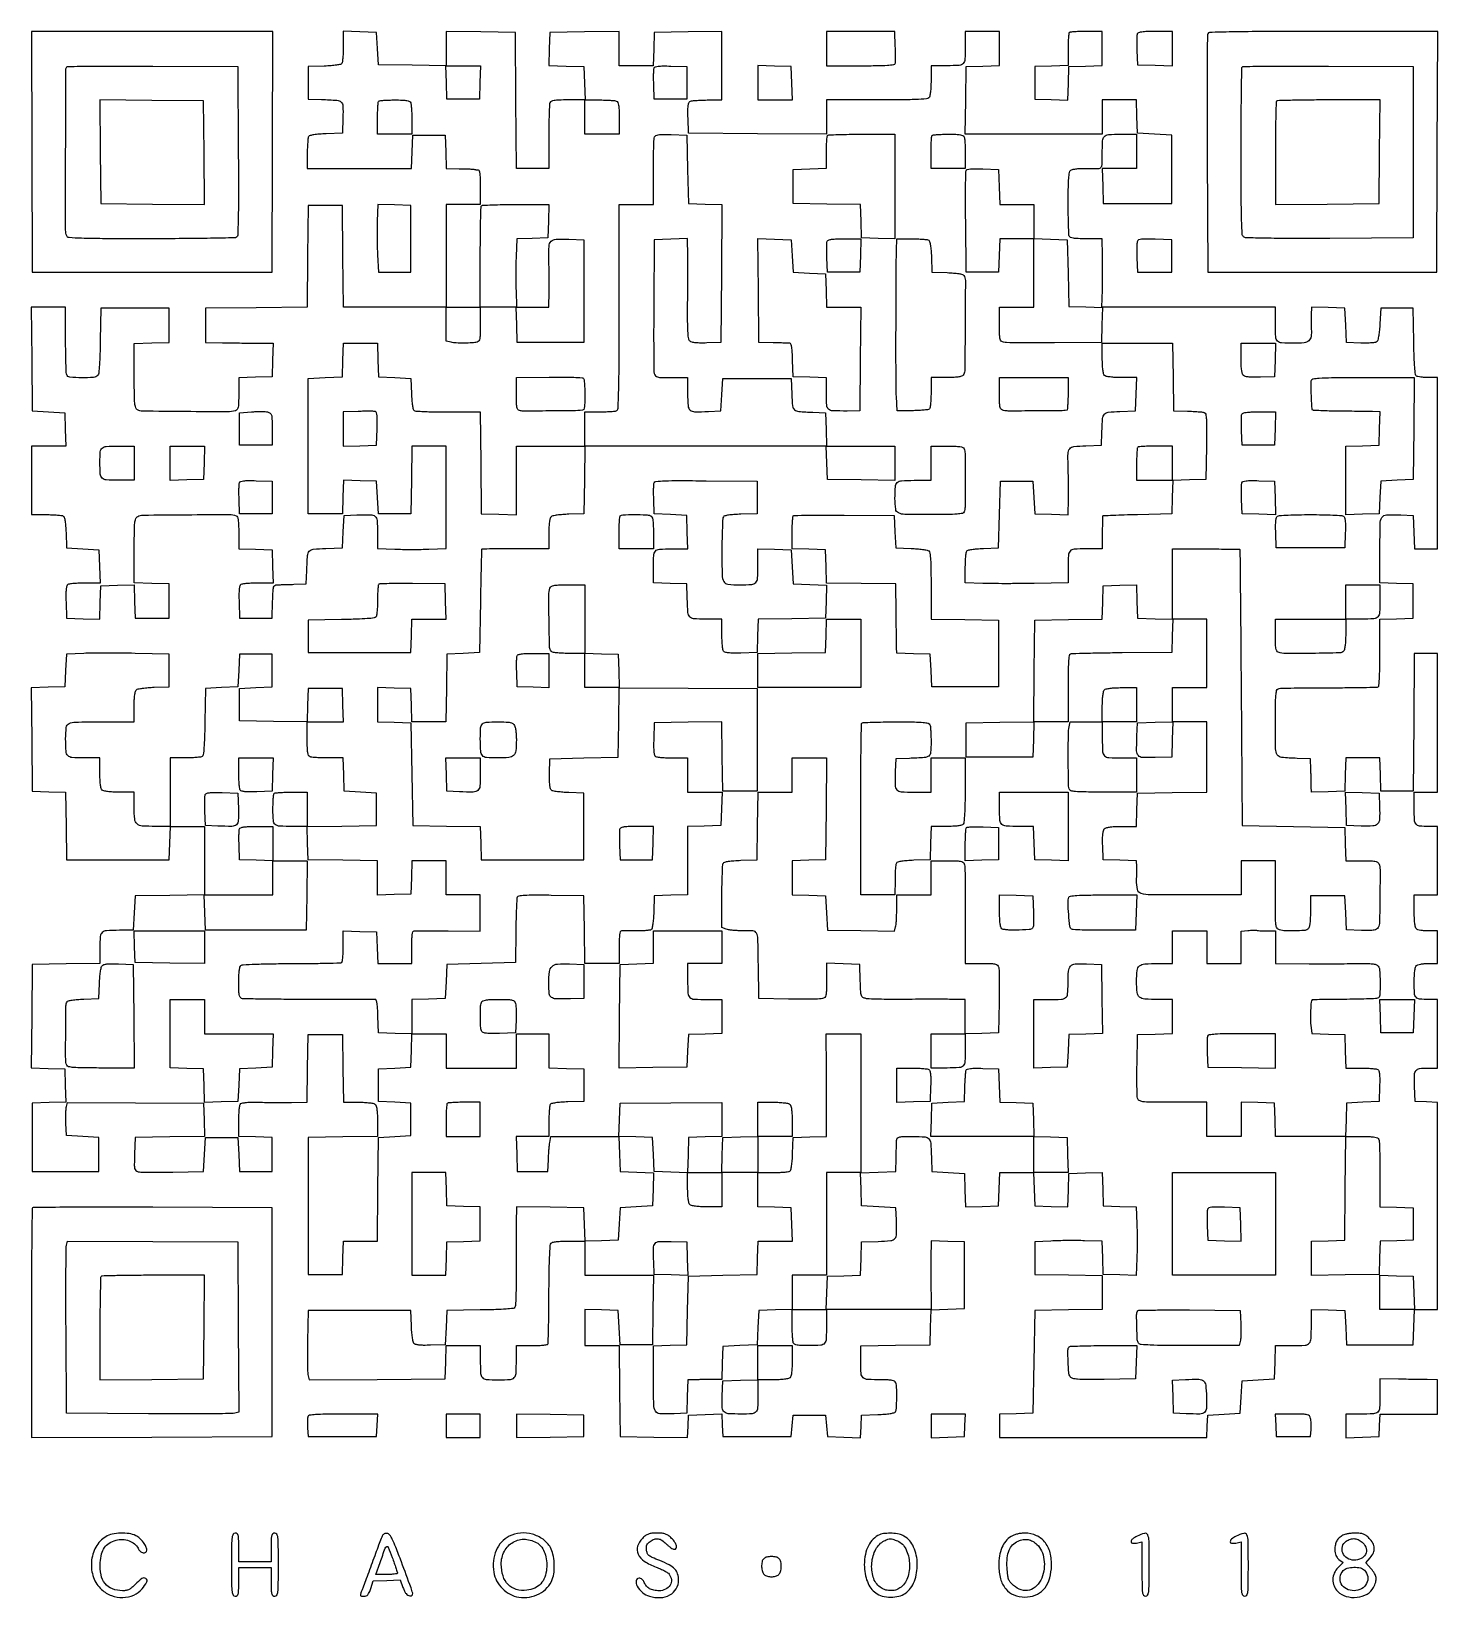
# Model space of a CAD drawing. Extents: x 156 to 936, y 100 to 969.
import ezdxf

# ---------------------------------------------------------------- set-up
doc = ezdxf.new("R2010")
doc.units = 0

msp = doc.modelspace()

# ---------------------------------------------------------------- linework, layer by layer
for points in [[(328.984687, 960.787526, -0.008553), (328.922845, 957.525136, -0.011554), (328.748365, 954.579639, -0.00869), (328.504941, 952.145057, -0.112754), (328.201688, 951.292098, -0.195149), (327.447011, 950.75425, -0.020215), (325.262875, 950.326695, -0.020298), (322.292364, 949.991711, -0.009786), (318.467001, 949.792098), (309.5, 949.5), (309.5, 940.5), (309.5, 931.5), (317, 931.24697, -0.008062), (325.439007, 930.825952, -0.161069), (327.798383, 929.868873, -0.21244), (328.802761, 927.775657, -0.015449), (328.788514, 921.221282), (328.5, 912.5), (319.532999, 912.207902, 0.009786), (315.707636, 912.008289, 0.020298), (312.737125, 911.673305, 0.020215), (310.552989, 911.24575, 0.195149), (309.798312, 910.707902, 0.112618), (309.495093, 909.855762, 0.008743), (309.251635, 907.431384, 0.011595), (309.077158, 904.498009, 0.008591), (309.015313, 901.25), (309, 893), (337.962474, 893), (366.924948, 893), (367.212474, 902.25), (367.5, 911.5), (376.5, 911.5), (385.5, 911.5), (385.787526, 902.25), (386.075052, 893), (393.287526, 892.88465, -0.002778), (396.123132, 892.823542, -0.003802), (398.675086, 892.734936, -0.002488), (400.815197, 892.63366, -0.044034), (401.5, 892.536965, 0.009836), (401.972185, 892.437005, 0.004906), (402.573438, 892.328135, 0.004868), (403.198485, 892.227533, 0.007148), (403.75, 892.152314, -0.302406), (404.347735, 891.640019, -0.036543), (404.713097, 889.854497, -0.025227), (404.93723, 886.999423, -0.006975), (405, 882.5), (405, 873), (395.5, 873), (386, 873), (386, 844.5), (386, 816), (357.515573, 816), (329.031147, 816), (328.765573, 844.25), (328.5, 872.5), (319, 872.5), (309.5, 872.5), (309.234453, 844.265547), (308.968906, 816.031094), (280.734453, 815.765547), (252.5, 815.5), (252.5, 806), (252.5, 796.5), (262, 796.329024, 0.000734), (266.310027, 796.257785, 0.000438), (271.437586, 796.185059, 0.000439), (276.54497, 796.121578, 0.000761), (280.787526, 796.079024), (290.075052, 796), (289.787526, 786.75), (289.5, 777.5), (280.25, 777.212474), (271, 776.924948), (271, 768.029862, -0.00594), (270.941147, 763.07626, -0.040113), (270.686721, 760.637368, -0.096874), (270.161296, 759.311394, -0.1823), (269.25, 758.633269, -0.070441), (264.743105, 758.005296, -0.0014), (241.524855, 758.12151, -0.000878), (217.648516, 758.349813, -0.120599), (214.892519, 759.057522, -0.193619), (213.877171, 760.270612, -0.054736), (213.365744, 762.730016, -0.021628), (213.125839, 767.303027, -0.002291), (213.076923, 777.978852), (213.076923, 795.928504), (222.788462, 796.214252), (232.5, 796.5), (232.5, 806), (232.5, 815.5), (213.5, 815.5), (194.5, 815.5), (194.226208, 797.573796, -0.004527), (194.041483, 789.981462, -0.009449), (193.732439, 784.0752, -0.006421), (193.347971, 779.509893, -0.150078), (192.853763, 778.323796, -0.204782), (190.432263, 777.081258, -0.021272), (183.892667, 776.900854, -0.019392), (177.361683, 777.252143, -0.285356), (175.606989, 778.581787, -0.081716), (175.364071, 779.759931, -0.002287), (175.178303, 784.9624, -0.004625), (175.044039, 791.101301, -0.003154), (175, 798.081787), (175, 816), (165.484665, 816), (155.969329, 816), (156.234665, 787.25), (156.5, 758.5), (165.5, 758), (174.5, 757.5), (174.787526, 748.25), (175.075052, 739), (165.537526, 739), (156, 739), (156, 720), (156, 701), (164.25, 700.984687, -0.008579), (167.497876, 700.922928, -0.011582), (170.430835, 700.748704, -0.008725), (172.854929, 700.505619, -0.112667), (173.706033, 700.202843, -0.192561), (174.236162, 699.466763, -0.02067), (174.666992, 697.36687, -0.020911), (175.005667, 694.539342, -0.010674), (175.206033, 690.968156), (175.5, 682.5), (184.5, 682), (193.5, 681.5), (193.787526, 672.25), (194.075052, 663), (185.787526, 662.984687, 0.009118), (182.519159, 662.919042, 0.012148), (179.555128, 662.733216, 0.009469), (177.107413, 662.47317, 0.110589), (176.208654, 662.150117, 0.190691), (175.608404, 661.324421, 0.03736), (175.278743, 659.481964, 0.025891), (175.136581, 656.674656, 0.007874), (175.208654, 652.41543), (175.5, 643.5), (184.711984, 643.212977), (193.923969, 642.925954), (194.211984, 652.212977), (194.5, 661.5), (203.711984, 661.787023), (212.923969, 662.074046), (213.211984, 652.787023), (213.5, 643.5), (223, 643.5), (232.5, 643.5), (232.5, 653), (232.5, 662.5), (222.788462, 662.785748), (213.076923, 663.071496), (213.076923, 681.021148, -0.002193), (213.12465, 691.904979, -0.022741), (213.367494, 696.377518, -0.061763), (213.905823, 698.750453, -0.185315), (214.974353, 699.986274, -0.120953), (217.882065, 700.730782, -0.000959), (242.03182, 700.92414, -0.001214), (265.861115, 701.011357, -0.09217), (269.611347, 700.318899, -0.22016), (270.284862, 699.625681, -0.047719), (270.695753, 697.962581, -0.02916), (270.934301, 695.275491, -0.00756), (271, 690.930537), (271, 682.075052), (280.25, 681.787526), (289.5, 681.5), (289.787526, 672.25), (290.075052, 663), (281.787526, 662.984687, 0.009118), (278.519159, 662.919042, 0.012148), (275.555128, 662.733216, 0.009469), (273.107413, 662.47317, 0.110589), (272.208654, 662.150117, 0.190691), (271.608404, 661.324421, 0.03736), (271.278743, 659.481964, 0.025891), (271.136581, 656.674656, 0.007874), (271.208654, 652.41543), (271.5, 643.5), (280.5, 643.5), (289.5, 643.5), (289.787526, 652.75, -0.004264), (290.016176, 658.52062, -0.0536), (290.353008, 660.673065, -0.178504), (291.049342, 661.657551, -0.144638), (292.287526, 662.060483, -0.000042), (293.555731, 662.095045, -0.000008), (295.906336, 662.15887, -0.000008), (298.657798, 662.233491, -0.000008), (301.5, 662.310483), (308.5, 662.5), (308.75303, 670, -0.008759), (309.178354, 678.292905, -0.161813), (310.163917, 680.693241, -0.19589), (312.333109, 681.804588, -0.013873), (319.259666, 682.212602), (328.5, 682.5), (329, 691.5), (329.5, 700.5), (336.479083, 700.800912, -0.012287), (344.113492, 700.942295, -0.175867), (346.623611, 700.013981, -0.202726), (347.771122, 697.745767, -0.017085), (348, 691.049568), (348, 682.13724), (357.5, 681.81862, 0.005281), (361.82474, 681.719285, 0.003101), (367, 681.687189, 0.003101), (372.17526, 681.719285, 0.005281), (376.5, 681.81862), (386, 682.13724), (386, 710.56862), (386, 739), (376.522065, 739), (367.044131, 739), (366.772065, 720.25), (366.5, 701.5), (357.5, 701.5), (348.5, 701.5), (348, 710.5), (347.5, 719.5), (338.288016, 719.787023), (329.076031, 720.074046), (328.788016, 710.787023), (328.5, 701.5), (319, 701.5), (309.5, 701.5), (309.5, 739), (309.5, 776.5), (319, 777), (328.5, 777.5), (328.787526, 786.75), (329.075052, 796), (338.5, 796), (347.924948, 796), (348.212474, 786.75), (348.5, 777.5), (357.5, 777), (366.5, 776.5), (366.793967, 768.031844, 0.010746), (366.994368, 764.469217, 0.020719), (367.333848, 761.63269, 0.02035), (367.765393, 759.517311, 0.188787), (368.293967, 758.769222, 0.126277), (369.20437, 758.456091, 0.005731), (372.523853, 758.228063, 0.009274), (376.506467, 758.074354, 0.006482), (381, 758.042612, -0.000694), (385.859993, 758.064542, -0.000603), (390.953238, 758.074311, -0.000607), (395.563404, 758.071999, -0.001786), (398.734427, 758.055234), (404.968853, 758), (405.234427, 729.75), (405.5, 701.5), (415.25, 701.213788), (425, 700.927576), (425, 719.963788), (425, 739), (444.022065, 739), (463.044131, 739), (462.772065, 720.25), (462.5, 701.5), (454.049836, 701.206324, 0.011302), (450.718637, 701.015093, 0.014976), (447.700081, 700.682026, 0.012295), (445.227989, 700.271826, 0.126595), (444.299836, 699.833879, 0.156365), (443.712511, 698.913227, 0.030268), (443.320981, 696.952749, 0.024242), (443.07522, 694.171204, 0.009913), (443, 690.377555), (443, 682), (424.5, 682, 0.001265), (417.39177, 681.982009, 0.002075), (411.372447, 681.926563, 0.000227), (406.005464, 681.852415, 0.217315), (405.789181, 681.75, 0.170159), (405.700124, 681.515881, 0.00008), (405.481906, 673.201562, 0.001114), (405.261079, 663.945397, 0.000677), (405.039181, 653), (404.5, 624.5), (395.5, 624), (386.5, 623.5), (386.227935, 604.75), (385.955869, 586), (376.515461, 586), (367.075052, 586), (366.787526, 595.25), (366.5, 604.5), (357.25, 604.787526), (348, 605.075052), (348, 595.575052), (348, 586.075052), (357.25, 585.787526), (366.5, 585.5), (367, 557), (367.5, 528.5), (386.212764, 528.228072), (404.925529, 527.956143), (405.212764, 518.728072), (405.5, 509.5), (434, 509.5), (462.5, 509.5), (462.5, 528), (462.5, 546.5), (454.049836, 546.793676, -0.010231), (450.727584, 546.977255, -0.013848), (447.736833, 547.287472, -0.010792), (445.283687, 547.664838, -0.130358), (444.42495, 548.062286, -0.169346), (443.920022, 548.899757, -0.023382), (443.590554, 550.937451, -0.021699), (443.39574, 553.709884, -0.010484), (443.375114, 557.268609), (443.5, 565.5), (462.5, 566), (481.5, 566.5), (481.771435, 585.70488), (482.04287, 604.90976), (520.271435, 604.70488), (558.5, 604.5), (558.5, 576), (558.5, 547.5), (549, 547.5), (539.5, 547.5), (539.22833, 566.771986), (538.95666, 586.043971), (520.22833, 585.771986), (501.5, 585.5), (501.208654, 576.58457, 0.007874), (501.136581, 572.325344, 0.025891), (501.278743, 569.518036, 0.03736), (501.608404, 567.675579, 0.190691), (502.208654, 566.849883, 0.110447), (503.10652, 566.526866, 0.009524), (505.544105, 566.266784, 0.01219), (508.496014, 566.080961, 0.009158), (511.75, 566.015313), (520, 566), (520, 556.5), (520, 547), (529.537526, 547), (539.075052, 547), (538.787526, 537.75), (538.5, 528.5), (529.25, 528.212474), (520, 527.924948), (520, 509), (520, 490.075052), (510.75, 489.787526), (501.5, 489.5), (501.207902, 480.532999, -0.009889), (501.008229, 476.721602, -0.020021), (500.672029, 473.736546, -0.019754), (500.243367, 471.527821, -0.189031), (499.707902, 470.75322, -0.116074), (498.882296, 470.441346, -0.011976), (496.798571, 470.219395, -0.014398), (494.269017, 470.084259, -0.011032), (491.5, 470.077293, 0.001731), (488.727849, 470.121886, 0.002253), (486.189062, 470.142491, 0.001678), (484.0616, 470.14303, 0.020589), (483.25, 470.107072, 0.306289), (482.655638, 469.62655, 0.040041), (482.287696, 467.953229, 0.026701), (482.062993, 465.252612, 0.007406), (482, 461), (482, 452), (472.522065, 452), (463.044131, 452), (462.772065, 470.75), (462.5, 489.5), (444.227305, 489.772646, 0.002888), (434.765632, 489.859167, 0.014987), (429.542603, 489.720183, 0.019926), (426.324998, 489.40897, 0.273563), (425.441718, 488.708714, 0.080345), (425.229956, 487.69564, 0.001748), (425.016503, 482.642911, 0.003953), (424.833748, 476.714456, 0.002654), (424.714412, 469.936068), (424.5, 452.5), (405.5, 452), (386.5, 451.5), (386, 442), (385.5, 432.5), (376.25, 432.212474), (367, 431.924948), (367, 422.424948), (367, 412.924948), (357.75, 413.212474), (348.5, 413.5), (348.212474, 422.75, 0.007784), (348.015754, 426.964603, 0.024393), (347.701754, 429.782155, 0.031447), (347.289084, 431.604987, 0.319424), (346.712474, 432.058929, 0.012053), (345.759464, 432.082243, 0.000051), (335.374434, 432.084847, 0.000252), (323.583234, 432.080645, 0.000159), (309.817515, 432.064406, -0.001582), (296.027218, 432.087367, -0.002471), (284.156302, 432.20335, -0.000677), (273.818185, 432.369454, -0.087469), (272.567515, 432.612466, -0.18859), (271.785132, 433.325718, -0.071097), (271.315565, 434.757875, -0.036171), (271.064927, 437.192992, -0.007564), (271, 441.484544, -0.010309), (271.075751, 445.158242, -0.023373), (271.31986, 447.925955, -0.027621), (271.701477, 449.910906, -0.15956), (272.262964, 450.803278, -0.161221), (273.495331, 451.285574, -0.003325), (280.192154, 451.598508, -0.006511), (288.817225, 451.831645, -0.002776), (300.364103, 451.929213, 0.001927), (310.716888, 451.999106, 0.003056), (319.582604, 452.147322, 0.000715), (327.339463, 452.33552, 0.132743), (328.101139, 452.562507, 0.223459), (328.457905, 453.109996, 0.009666), (328.735959, 455.44541, 0.014893), (328.934858, 458.307294, 0.009901), (329, 461.596543), (329, 470.075052), (338.25, 469.787526), (347.5, 469.5), (347.788933, 460.75), (348.077866, 452), (357.538933, 452), (367, 452), (367, 461, -0.00732), (367.062443, 465.265219, -0.026958), (367.286429, 467.95179, -0.041342), (367.654634, 469.600533, -0.314641), (368.25, 470.061429, -0.012817), (369.181794, 470.083304, -0.000214), (374.346875, 470.069928, -0.000552), (380.357287, 470.045161, -0.000367), (387.25, 470.004099), (405, 469.885339), (405, 479.94267), (405, 490), (395.5, 490), (386, 490), (386, 499.5), (386, 509), (376.537526, 509), (367.075052, 509), (366.787526, 499.75), (366.5, 490.5), (357.25, 490.212474), (348, 489.924948), (348, 499.440881), (348, 508.956814), (328.75, 509.228407), (309.5, 509.5), (309.212762, 518.728277), (308.925523, 527.956554), (328.212762, 528.228277), (347.5, 528.5), (347.5, 537.5), (347.5, 546.5), (338.5, 547), (329.5, 547.5), (329.212474, 556.75), (328.924948, 566), (320.544262, 566, -0.00667), (317.219223, 566.044359, -0.008543), (314.160752, 566.178303, -0.006841), (311.612426, 566.368592, -0.06966), (310.581787, 566.606989, -0.196891), (309.777496, 567.364137, -0.067576), (309.308255, 568.926179, -0.033028), (309.061721, 571.632466, -0.006203), (309, 576.606989), (309, 586), (319.037526, 586), (329.075052, 586), (328.787526, 595.25), (328.5, 604.5), (319, 604.5), (309.5, 604.5), (309.212184, 595.228074), (308.924368, 585.956148), (290.212184, 586.228074), (271.5, 586.5), (271.5, 595.5), (271.5, 604.5), (280.5, 605), (289.5, 605.5), (289.5, 614.5), (289.5, 623.5), (280.5, 623.5), (271.5, 623.5), (271, 614.5), (270.5, 605.5), (261.5, 605), (252.5, 604.5), (252.226647, 586.044584, -0.003561), (252.035521, 577.331725, -0.012194), (251.732937, 571.675066, -0.01105), (251.342971, 567.785498, -0.224357), (250.726647, 566.809897, -0.112125), (249.86414, 566.502227, -0.008919), (247.43689, 566.255038, -0.011731), (244.499351, 566.078012, -0.008719), (241.25, 566.015313), (233, 566), (233, 547), (233, 528), (224.934259, 528, -0.016329), (217.444526, 528.244672, -0.165975), (214.612086, 529.423098, -0.191257), (213.299354, 532.009731, -0.022925), (213, 538.535184), (213, 547), (204.7, 547, -0.011084), (201.171507, 547.07823, -0.020332), (198.306878, 547.322289, -0.021091), (196.139671, 547.689458, -0.144849), (195.2, 548.2, -0.144849), (194.689458, 549.139671, -0.021091), (194.322289, 551.306878, -0.020332), (194.07823, 554.171507, -0.011084), (194, 557.7), (194, 566), (185.116631, 566, -0.015684), (178.494784, 566.207761, -0.189696), (176.231408, 567.266869, -0.177431), (175.218154, 569.617525, -0.013392), (175.013655, 576.668213, -0.029954), (175.373005, 582.891663, -0.257671), (176.938399, 585.075406, -0.107832), (180.444494, 585.895053, -0.003705), (194.606989, 586), (213, 586), (213, 594.377555, -0.009913), (213.07522, 598.171204, -0.024242), (213.320981, 600.952749, -0.030268), (213.712511, 602.913227, -0.156365), (214.299836, 603.833879, -0.126595), (215.227989, 604.271826, -0.012295), (217.700081, 604.682026, -0.014976), (220.718637, 605.015093, -0.011302), (224.049836, 605.206324), (232.5, 605.5), (232.5, 614.5), (232.5, 623.5), (213.5, 624, 0.00345), (205.529008, 624.154727, 0.003127), (197.290625, 624.20625, 0.003131), (189.915707, 624.160075, 0.010016), (185, 624), (175.5, 623.5), (175, 614.5), (174.5, 605.5), (165.234727, 605.212272), (155.969453, 604.924544), (156.234727, 576.212272), (156.5, 547.5), (165.728072, 547.212764), (174.956143, 546.925529), (175.228072, 528.212764), (175.5, 509.5), (204, 509.5), (232.5, 509.5), (232.787526, 518.75), (233.075052, 528), (242.537526, 528), (252, 528), (252, 509.021593), (252, 490.043186), (232.75, 489.771593), (213.5, 489.5), (213, 480), (212.5, 470.5), (204.867694, 470.402152, 0.01163), (197.582181, 470.139191, 0.170863), (195.252198, 469.160145, 0.195128), (194.205059, 466.987594, 0.015931), (194, 460.55345), (194, 452.044131), (175.25, 451.772065), (156.5, 451.5), (156.234727, 422.787728), (155.969453, 394.075456), (165.234727, 393.787728), (174.5, 393.5), (174.787023, 384.288016), (175.074046, 375.076031), (165.787023, 374.788016), (156.5, 374.5), (156.5, 355.5), (156.5, 336.5), (175, 336.5), (193.5, 336.5), (193.5, 346), (193.5, 355.5), (184.5, 356), (175.5, 356.5), (175.199088, 363.479083, -0.008437), (175.124759, 366.313689, -0.009288), (175.150116, 369.059684, -0.008781), (175.256424, 371.401166, -0.045775), (175.454933, 372.67646), (176.011689, 374.894755), (213.755845, 374.697378), (251.5, 374.5), (251.787238, 365.271723), (252.074477, 356.043446), (232.787238, 355.771723), (213.5, 355.5), (213.21285, 346.278376, 0.00416), (213.079282, 340.423449, 0.054078), (213.282572, 338.257013, 0.166079), (213.929195, 337.155346, 0.117863), (215.21285, 336.4932, 0.053927), (216.789348, 336.280936, 0.002914), (221.8219, 336.178961, 0.004521), (227.821377, 336.146619, 0.003281), (234.5, 336.214823), (251.5, 336.5), (252, 346), (252.5, 355.5), (261.5, 355.5), (270.5, 355.5), (271, 346), (271.5, 336.5), (280.5, 336.5), (289.5, 336.5), (289.5, 346), (289.5, 355.5), (280.25, 355.787526), (271, 356.075052), (271.015313, 364.287526, -0.009499), (271.082971, 367.53029, -0.01254), (271.274772, 370.479843, -0.009988), (271.543668, 372.914726, -0.10918), (271.877075, 373.835344, -0.187762), (272.737434, 374.468771, -0.037756), (274.640603, 374.830756, -0.025524), (277.57271, 375.01114, -0.007374), (282.111762, 374.991426, 0.00222), (286.339835, 374.929469, 0.001376), (291.306036, 374.892411, 0.00138), (296.209553, 374.88284, 0.002488), (300.227935, 374.906082), (308.955869, 375), (309.227935, 393.75), (309.5, 412.5), (319, 412.5), (328.5, 412.5), (328.772065, 393.75), (329.044131, 375), (337.322065, 375, -0.011128), (340.839661, 374.921703, -0.02036), (343.697912, 374.677518, -0.021115), (345.861303, 374.310247, -0.144751), (346.8, 373.8, -0.144753), (347.310253, 372.861283, -0.021114), (347.677522, 370.69781, -0.02036), (347.921705, 367.839422, -0.011127), (348, 364.321593), (348, 356.043186), (328.75, 355.771593), (309.5, 355.5), (309.5, 317.5), (309.5, 279.5), (319, 279.5), (328.5, 279.5), (328.787526, 288.75), (329.075052, 298), (338.52219, 298), (347.969329, 298), (348.234665, 326.75), (348.5, 355.5), (357.5, 356), (366.5, 356.5), (366.5, 365.5), (366.5, 374.5), (357.5, 375), (348.5, 375.5), (348.5, 384.5), (348.5, 393.5), (357.5, 394), (366.5, 394.5), (366.787526, 403.75), (367.075052, 413), (376.537526, 413), (386, 413), (386, 403.5), (386, 394), (405.5, 394), (425, 394), (425, 403.5), (425, 413), (434, 413), (443, 413), (443, 403.536212), (443, 394.072424), (452.75, 393.786212), (462.5, 393.5), (462.5, 384.5), (462.5, 375.5), (453.532999, 375.207902, 0.009786), (449.707636, 375.008289, 0.020298), (446.737125, 374.673305, 0.020215), (444.552989, 374.24575, 0.195149), (443.798312, 373.707902, 0.112618), (443.495093, 372.855762, 0.008743), (443.251635, 370.431384, 0.011595), (443.077158, 367.498009, 0.008591), (443.015313, 364.25), (443, 356), (433.963788, 356), (424.927576, 356), (425.213788, 346.25), (425.5, 336.5), (434, 336.5), (442.5, 336.5), (442.745913, 343, -0.005727), (442.880374, 345.726918, -0.005167), (443.080976, 348.545312, -0.005182), (443.313028, 351.067278, -0.016338), (443.541226, 352.75), (444.090626, 356), (463.009101, 356), (481.927576, 356), (482.213788, 346.25), (482.5, 336.5), (491.787023, 336.211984), (501.074046, 335.923969), (500.787023, 326.711984), (500.5, 317.5), (491.5, 317), (482.5, 316.5), (482, 307.5), (481.5, 298.5), (472.288016, 298.212977), (463.076031, 297.925954), (462.788016, 307.212977), (462.5, 316.5), (443.75, 316.772065), (425, 317.044131), (424.892006, 308.272065, 0.002331), (424.856893, 303.681362, 0.000687), (424.845538, 296.642419, 0.000689), (424.854556, 288.726188, 0.000742), (424.885469, 281, -0.004008), (424.867288, 273.821456, -0.006061), (424.725634, 267.574047, -0.002622), (424.512748, 262.25943, -0.132203), (424.198879, 261.273353, -0.223043), (423.218138, 260.657312, -0.011041), (419.324797, 260.26718, -0.01218), (413.665171, 259.964488, -0.003565), (404.955416, 259.773353), (386.5, 259.5), (386, 250), (385.5, 240.5), (377.403945, 240.212045, -0.009286), (373.542386, 240.146465, -0.027996), (370.914254, 240.297926, -0.040696), (369.140288, 240.648101, -0.151604), (368.197621, 241.261881, -0.125475), (367.74742, 242.210577, -0.012743), (367.327227, 244.688932, -0.015307), (366.98723, 247.715916, -0.011626), (366.793676, 251.049836), (366.5, 259.5), (338, 259.5), (309.5, 259.5), (309.214823, 242.5, 0.003193), (309.145492, 235.825728, 0.004421), (309.174467, 229.839806, 0.002801), (309.271368, 224.815443, 0.054199), (309.4779, 223.273807), (310.026154, 221.047614), (347.763077, 221.273807), (385.5, 221.5), (385.787526, 230.75), (386.075052, 240), (395.537526, 240), (405, 240), (405, 232.081787, 0.011337), (405.169516, 224.606774, 0.173918), (406.134562, 222.257297, 0.196524), (408.3277, 221.201771, 0.015117), (415, 221, 0.015117), (421.6723, 221.201771, 0.196524), (423.865438, 222.257297, 0.173918), (424.830484, 224.606774, 0.011337), (425, 232.081787), (425, 240), (433.440983, 240, 0.009887), (436.715616, 240.064756, 0.014873), (439.564647, 240.262477, 0.009642), (441.889796, 240.53887, 0.22352), (442.434203, 240.893538, 0.132599), (442.660165, 241.650989, 0.000705), (442.853064, 249.413685, 0.003033), (443.007147, 258.28411, 0.001912), (443.084632, 268.643538, -0.002834), (443.190839, 280.034064, -0.006291), (443.43015, 288.710918, -0.003015), (443.746119, 295.547474, -0.160734), (444.213857, 296.75, -0.16467), (445.118685, 297.31061, -0.025703), (447.217417, 297.685764, -0.022036), (450.161246, 297.925997, -0.00934), (454.122445, 298), (463, 298), (463, 288.5), (463, 279), (482.021593, 279), (501.043186, 279), (500.771593, 259.75), (500.5, 240.5), (491.5, 240.5), (482.5, 240.5), (482, 250), (481.5, 259.5), (472.25, 259.787526), (463, 260.075052), (463, 250.037526), (463, 240), (472.482829, 240), (481.965658, 240), (482.232829, 214.75), (482.5, 189.5), (501.201714, 189.228112), (519.903429, 188.956225), (520.201714, 195.228112), (520.5, 201.5), (529.701325, 201.786882), (538.902651, 202.073763), (539.201325, 195.786882), (539.5, 189.5), (558.5, 189.5), (577.5, 189.5), (578, 195.5), (578.5, 201.5), (587.5, 201.5), (596.5, 201.5), (597, 195.5), (597.5, 189.5), (606.701325, 189.213118), (615.902651, 188.926237), (616.201325, 195.213118), (616.5, 201.5), (625.467001, 201.792098, 0.009786), (629.292364, 201.991711, 0.020298), (632.262875, 202.326695, 0.020215), (634.447011, 202.75425, 0.195149), (635.201688, 203.292098, 0.130987), (635.798355, 205.182982, 0.008326), (635.965551, 211.044596, 0.010436), (635.913472, 216.825987, 0.084331), (635.393011, 219.418213, 0.174962), (634.72193, 220.194519, 0.077284), (633.433506, 220.675502, 0.040828), (631.284782, 220.937682, 0.009474), (627.643011, 221.013655, -0.011122), (619.827687, 221.202467, -0.168375), (617.344021, 222.194526, -0.200172), (616.222529, 224.446569, -0.016731), (616, 231.095039), (616, 239.956814), (635.25, 240.228407), (654.5, 240.5), (654.785765, 250.212947), (655.07153, 259.925895), (664.285765, 260.212947), (673.5, 260.5), (673.5, 279), (673.5, 297.5), (664.25, 297.787526), (655, 298.075052), (654.936029, 288.287526, 0.001491), (654.920326, 283.86914, 0.000913), (654.926856, 278.657898, 0.000915), (654.952181, 273.497702, 0.001628), (654.994633, 269.25), (655.117209, 260), (626.021079, 260), (596.924948, 260), (597.212474, 269.25), (597.5, 278.5), (606.712964, 278.787036), (615.925929, 279.074071), (616.212964, 288.287036), (616.5, 297.5), (625.740334, 297.787398, 0.015844), (632.678762, 298.223546, 0.194277), (634.990355, 299.421808, 0.177046), (635.934395, 301.942653, 0.012739), (635.800912, 309.520917), (635.5, 316.5), (626, 317), (616.5, 317.5), (616.212959, 326.713341), (615.925919, 335.926682), (625.712959, 336.213341), (635.5, 336.5), (635.643001, 344, -0.000774), (635.705597, 347.036392, -0.000869), (635.775426, 349.957812, -0.000796), (635.843155, 352.444748, -0.004675), (635.893001, 353.75, -0.132801), (636.299051, 355.010762, -0.190366), (637.244763, 355.684389, -0.056555), (639.300139, 355.9525, -0.004181), (644.980948, 356, -0.014636), (651.721799, 355.802642, -0.203902), (653.852847, 354.744619, -0.161469), (654.823931, 352.365335, -0.008402), (655.24697, 344), (655.5, 336.5), (664.5, 336), (673.5, 335.5), (673.788016, 326.212977), (674.076031, 316.925954), (683.288016, 317.212977), (692.5, 317.5), (692.787526, 326.75), (693.075052, 336), (702.5, 336), (711.924948, 336), (712.212474, 326.75), (712.5, 317.5), (721.711984, 317.212977), (730.923969, 316.925954), (731.211984, 326.212977), (731.5, 335.5), (740.711984, 335.787023), (749.923969, 336.074046), (750.211984, 326.787023), (750.5, 317.5), (759.68224, 317.213371), (768.86448, 316.926742), (769.18224, 307.463371, -0.005313), (769.2812, 303.150265, -0.003101), (769.312811, 297.978487, -0.0031), (769.28023, 292.799751, -0.005249), (769.180521, 288.463394), (768.861042, 278.926787), (759.680521, 279.213394), (750.5, 279.5), (750.213343, 288.684374), (749.926685, 297.868749), (740.213343, 298.184374, 0.006527), (735.840911, 298.269334, 0.004057), (730.709544, 298.26041, 0.004069), (725.645986, 298.169306, 0.007343), (721.5, 298), (712.5, 297.5), (712.5, 288.5), (712.5, 279.5), (731.25, 279.227935), (750, 278.955869), (750, 269.5), (750, 260.044131), (731.25, 259.772065), (712.5, 259.5), (712, 231), (711.5, 202.5), (702.25, 202.212474), (693, 201.924948), (693, 195.462474), (693, 189), (750.452283, 189), (807.904565, 189), (808.202283, 195.25), (808.5, 201.5), (817.5, 202), (826.5, 202.5), (827, 211.5), (827.5, 220.5), (836.5, 221), (845.5, 221.5), (845.787526, 230.75), (846.075052, 240), (855.420894, 240, 0.01563), (862.483246, 240.220829, 0.202214), (864.792206, 241.369301, 0.168503), (865.801475, 243.923464, 0.010173), (865.986345, 252.287526), (866, 260.075052), (875.25, 259.787526), (884.5, 259.5), (885, 250), (885.5, 240.5), (904, 240.5), (922.5, 240.5), (922.786212, 250.25), (923.072424, 260), (929.536212, 260), (936, 260), (936, 317.452283), (936, 374.904565), (929.75, 375.202283), (923.5, 375.5), (923.206902, 383.914347, -0.014194), (923.166261, 390.231762, -0.156493), (923.981715, 392.593817, -0.206687), (925.921914, 393.705412, -0.027438), (930.75, 393.984687), (936, 394), (936, 413), (936, 432), (931.081787, 432, -0.02167), (925.988587, 432.220846, -0.196045), (924.045714, 433.217183, -0.164615), (923.172231, 435.382298, -0.014291), (923, 441.406989, -0.0113), (923.078557, 444.882657, -0.02047), (923.323233, 447.716356, -0.021205), (923.690904, 449.865077, -0.144372), (924.2, 450.8, -0.12661), (924.988067, 451.265473, -0.024774), (926.604375, 451.6475, -0.024856), (928.58293, 451.911925, -0.020792), (930.7, 452), (936, 452), (936, 461), (936, 470), (930.7, 470, -0.020792), (928.58293, 470.088075, -0.024856), (926.604375, 470.3525, -0.024774), (924.988067, 470.734527, -0.12661), (924.2, 471.2, -0.147006), (923.683085, 472.161055, -0.020534), (923.318182, 474.415152, -0.019692), (923.076788, 477.42428, -0.010168), (923, 481.2), (923, 490), (929.5, 490), (936, 490), (936, 509), (936, 528), (931.081787, 528, -0.022677), (925.955187, 528.232632, -0.204166), (924.018841, 529.27415, -0.15766), (923.16096, 531.541156, -0.012256), (923, 538.106989), (923, 547), (929.5, 547), (936, 547), (936, 585.5), (936, 624), (929.511883, 624), (923.023765, 624), (922.761883, 585.75), (922.5, 547.5), (913.5, 547.5), (904.5, 547.5), (904.212474, 556.75), (903.924948, 566), (894.5, 566), (885.075052, 566), (884.787526, 556.75), (884.5, 547.5), (875.25, 547.212474), (866, 546.924948), (865.933978, 550.212474, 0.001271), (865.896227, 551.880903, 0.000436), (865.833306, 554.296789, 0.000434), (865.759257, 556.96181, 0.000502), (865.683978, 559.5), (865.5, 565.5), (858, 565.75303, -0.014886), (849.43984, 566.297288, -0.236649), (847.041705, 567.794166, -0.133957), (846.110751, 571.010953, -0.003845), (846, 585.412063, -0.002477), (846.051105, 595.727427, -0.018297), (846.27976, 600.641423, -0.036226), (846.711222, 603.393547, -0.249082), (847.580681, 604.392587, -0.085532), (848.810859, 604.636529, -0.001179), (856.469115, 604.810809, -0.003279), (865.365036, 604.933923, -0.002147), (875.6195, 604.96455, 0.002104), (885.83088, 604.994162, 0.003323), (894.587907, 605.114613, 0.000838), (902.228334, 605.283312, 0.133236), (903.038819, 605.523991, 0.24292), (903.44561, 606.201678, 0.003363), (903.728873, 611.141654, 0.008181), (903.934248, 617.146056, 0.004457), (904, 624.521491), (904, 642.924948), (913.25, 643.212474), (922.5, 643.5), (922.5, 653), (922.5, 662.5), (913.25, 662.787526), (904, 663.075052), (904, 681.518474, -0.004254), (904.122716, 695.943175, -0.131132), (905.098378, 699.364591, -0.254282), (907.57245, 700.828252, -0.019828), (915.520917, 700.800912), (922.5, 700.5), (922.787526, 691.25), (923.075052, 682), (929.537526, 682), (936, 682), (936, 729.5), (936, 777), (930.75, 777.015313, -0.013534), (928.650027, 777.078294, -0.016258), (926.68186, 777.255038, -0.015041), (925.048874, 777.505439, -0.096227), (924.273353, 777.809897, -0.224357), (923.657029, 778.785498, -0.01105), (923.267063, 782.675066, -0.012194), (922.964479, 788.331725, -0.003561), (922.773353, 797.044584), (922.5, 815.5), (913.5, 815.5), (904.5, 815.5), (904, 806.795583, -0.011219), (903.726818, 803.380181, -0.015318), (903.317792, 800.320303, -0.012087), (902.844064, 797.826049, -0.144878), (902.379718, 796.975301, -0.153033), (901.495833, 796.515463, -0.021962), (899.450646, 796.243741, -0.021007), (896.738543, 796.11846, -0.011195), (893.379718, 796.179718), (885.5, 796.5), (885, 806), (884.5, 815.5), (875.25, 815.787526), (866, 816.075052), (865.860223, 811.787526, 0.006396), (865.822427, 809.878755, 0.004207), (865.825517, 807.681474, 0.004232), (865.864624, 805.542804, 0.008141), (865.938359, 803.830258, -0.04852), (865.780659, 799.643983, -0.187451), (864.544943, 797.409812, -0.147822), (861.905945, 796.289523, -0.026991), (856.546604, 796, -0.013054), (849.459809, 796.185051, -0.186115), (847.191724, 797.198548, -0.184853), (846.183265, 799.475311, -0.012847), (846, 806.606989), (846, 816), (797.902605, 816), (749.80521, 816), (750.021209, 825.75, 0.002643), (750.095489, 830.153925, 0.001613), (750.138919, 835.353125, 0.001617), (750.148667, 840.504851, 0.00287), (750.118604, 844.75), (750, 854), (741.106989, 854, -0.00733), (736.670763, 854.065036, -0.030236), (733.998334, 854.305592, -0.052185), (732.371161, 854.728889, -0.214609), (731.665576, 855.429112, -0.082113), (731.445602, 856.500244, -0.00211), (731.275624, 861.429116, -0.004428), (731.151396, 867.23408, -0.003003), (731.108174, 873.847821, -0.003442), (731.163283, 882.520218, -0.015666), (731.388168, 887.562671, -0.022078), (731.771749, 890.742556, -0.180389), (732.48779, 891.989867, -0.120552), (733.400584, 892.433927, -0.020845), (735.308, 892.763599, -0.021404), (737.647321, 892.966832, -0.016904), (740.188203, 892.992377, 0.00598), (747.391614, 892.907439, 0.171477), (749.114602, 893.516574, 0.215919), (749.880313, 895.038966, 0.010178), (750, 900.918213, -0.01141), (750.170753, 908.400012, -0.175208), (751.14255, 910.747254, -0.195511), (753.349521, 911.800362, -0.014768), (760.106989, 912), (769, 912), (769, 902.5), (769, 893), (759.463788, 893), (749.927576, 893), (750.213788, 883.25), (750.5, 873.5), (769.5, 873.5), (788.5, 873.5), (788.5, 892.5), (788.5, 911.5), (779, 912), (769.5, 912.5), (769.212474, 921.75), (768.924948, 931), (759.462474, 931), (750, 931), (750, 921.5), (750, 912), (711.977935, 912), (673.955869, 912), (674.227935, 930.75), (674.5, 949.5), (683.75, 949.787526), (693, 950.075052), (693, 959.537526), (693, 969), (683.5, 969), (674, 969), (674, 961.081787, -0.01141), (673.829247, 953.599988, -0.175208), (672.85745, 951.252746, -0.195511), (670.650479, 950.199638, -0.014768), (663.893011, 950), (655, 950), (655, 941.7, -0.011084), (654.92177, 938.171507, -0.020332), (654.677711, 935.306878, -0.021091), (654.310542, 933.139671, -0.144849), (653.8, 932.2, -0.181708), (652.451611, 931.588273, -0.006264), (646.579916, 931.271583, -0.008117), (638.129173, 931.059238, -0.002222), (624.8, 931), (597, 931), (597, 921.488117), (597, 911.976235), (558.75, 912.238117), (520.5, 912.5), (520.206902, 920.914347, -0.008519), (520.135766, 924.914541, -0.027159), (520.278749, 927.5815, -0.039341), (520.610638, 929.340297, -0.187221), (521.206902, 930.149034, -0.110402), (522.105717, 930.472467, -0.00954), (524.54359, 930.732898, -0.012203), (527.495888, 930.918959, -0.00917), (530.75, 930.984687), (539, 931), (539, 950.022065), (539, 969.044131), (520.25, 968.772065), (501.5, 968.5), (501.212474, 959.25), (500.924948, 950), (491.462474, 950), (482, 950), (482, 959.521593), (482, 969.043186), (462.75, 968.771593), (443.5, 968.5), (443.212959, 959.286659), (442.925919, 950.073318), (452.712959, 949.786659), (462.5, 949.5), (462.787526, 940.25), (463.075052, 931), (453.644515, 931, 0.006167), (448.647775, 930.938368, 0.03292), (445.932199, 930.691976, 0.067404), (444.365465, 930.222896, 0.197218), (443.606989, 929.418213, 0.081401), (443.364228, 928.244542, 0.002396), (443.178303, 923.184475, 0.00474), (443.044049, 917.207024, 0.003244), (443, 910.418213), (443, 893), (434.012025, 893), (425.02405, 893), (424.762025, 930.75), (424.5, 968.5), (405.25, 968.771593), (386, 969.043186), (386, 959.499528), (386, 949.955869), (367.25, 950.227935), (348.5, 950.5), (348, 959.5), (347.5, 968.5), (338.25, 968.787526), (329, 969.075052)], [(597, 959.5), (597, 950), (615.893011, 950, 0.003075), (625.206711, 950.057284, 0.013119), (630.763941, 950.271547, 0.013301), (634.39353, 950.604121, 0.298122), (635.16434, 951.25, 0.068198), (635.298998, 952.096778, 0.004568), (635.329455, 954.55625, 0.00651), (635.300695, 957.498881, 0.004825), (635.195181, 960.75), (634.847706, 969), (615.923853, 969), (597, 969)], [(731.666667, 968.333333, 0.174595), (731.400837, 967.768224, 0.005912), (731.195833, 965.278732, 0.010516), (731.048335, 962.289663, 0.007069), (731, 958.870859), (731, 950.075052), (721.75, 949.787526), (712.5, 949.5), (712.5, 940.5), (712.5, 931.5), (721.711984, 931.212977), (730.923969, 930.925954), (731.211984, 940.212977), (731.5, 949.5), (740.75, 949.787526), (750, 950.075052), (750, 959.537526), (750, 969), (741.166667, 969, 0.007039), (737.733476, 968.951666, 0.010477), (734.732292, 968.804167, 0.005871), (732.23216, 968.599192, 0.174709)], [(769.423642, 967.661609, 0.079281), (769.235027, 966.7687, 0.006579), (769.147568, 964.392336, 0.008656), (769.129541, 961.539392, 0.006569), (769.205027, 958.411609), (769.5, 950.5), (779.25, 950.213788), (789, 949.927576), (789, 959.463788), (789, 969), (779.468615, 969, 0.007039), (774.851232, 968.934997, 0.026082), (771.948972, 968.701424, 0.039556), (770.122225, 968.309145, 0.232506)], [(808.459553, 967.75, 0.090542), (808.266137, 966.71317, 0.00014), (808.198293, 947.626562, 0.001118), (808.176024, 926.201559, 0.00069), (808.240938, 901), (808.5, 835.5), (872, 835.5), (935.5, 835.5), (935.757088, 902.25), (936.014175, 969), (872.475703, 969, 0.000796), (839.943468, 968.948179, 0.004085), (821.892327, 968.743202, 0.001646), (809.461998, 968.459535, 0.303776)], [(270.760008, 902.565202, -0.001093), (270.84065, 878.519128, -0.005528), (270.707959, 865.101824, -0.003259), (270.459385, 856.053219, -0.247681), (269.760008, 854.830515, -0.137461), (268.676656, 854.504365, -0.000505), (255.315618, 854.261095, -0.002595), (240.136899, 854.078855, -0.001621), (222.356989, 854.015313, -0.00083), (195.43516, 854.051075, -0.007627), (183.748938, 854.264276, -0.009266), (176.904679, 854.620686, -0.291301), (175.606989, 855.581787, -0.091782), (175.003369, 858.836858, -0.000262), (175.012925, 902.965757, -0.000134), (175.058125, 947.85318, -0.198581), (175.676347, 949.343014, -0.196359), (176.330467, 949.617734, -0.000276), (189.981903, 949.744403, -0.002208), (205.329704, 949.810552, -0.001353), (223.426347, 949.75968), (270.5, 949.5)], [(519.5, 940.5), (519.5, 931.5), (510.5, 931.5), (501.5, 931.5), (501.205027, 939.411609, -0.006757), (501.130652, 942.542211, -0.008847), (501.151984, 945.403842, -0.006825), (501.2445, 947.787219, -0.078651), (501.438673, 948.700781, -0.222283), (502.127059, 949.364206, -0.05328), (503.715903, 949.724548, -0.030281), (506.338027, 949.871594, -0.007113), (510.733647, 949.789171), (519.5, 949.5)], [(922.5, 902), (922.5, 854.5), (876.114604, 854.239924, -0.001307), (854.139033, 854.17414, -0.004662), (840.076776, 854.299922, -0.002304), (829.904181, 854.532683, -0.16786), (828.364604, 855.112369, -0.210295), (827.585683, 856.670695, -0.00504), (827.263509, 864.949665, -0.006165), (827.051197, 877.826439, -0.001039), (827, 902.455778, -0.00137), (827.048691, 920.221583, -0.002236), (827.198677, 935.290895, -0.000285), (827.399584, 948.689285, -0.194871), (827.676347, 949.343014, -0.196359), (828.330467, 949.617734, -0.000276), (841.981903, 949.744403, -0.002208), (857.329704, 949.810552, -0.001353), (875.426347, 949.75968), (922.5, 949.5)], [(366.393011, 929.418213, -0.06844), (366.631074, 928.400281, -0.007317), (366.821697, 925.9751, -0.008902), (366.955615, 923.066073, -0.00705), (367, 919.918213), (367, 912), (357.5, 912), (348, 912), (348, 920.833333, -0.007039), (348.048334, 924.266524, -0.010477), (348.195833, 927.267708, -0.005871), (348.400808, 929.76784, -0.174709), (348.666667, 930.333333, -0.17274), (349.225589, 930.598717, -0.006592), (351.553989, 930.804167, -0.011152), (354.359193, 930.951638, -0.007555), (357.559678, 931, -0.007572), (361.844582, 930.935105, -0.036743), (364.261382, 930.683483, -0.072956), (365.678861, 930.209264, -0.186076)], [(480.418213, 930.393011, -0.192406), (481.217093, 929.653872, -0.06988), (481.688469, 928.154102, -0.034532), (481.937024, 925.571713, -0.00673), (482, 920.893011), (482, 912), (472.5, 912), (463, 912), (463, 921.5), (463, 931), (470.918213, 931, -0.00705), (474.066073, 930.955615, -0.008902), (476.9751, 930.821697, -0.007317), (479.400281, 930.631074, -0.06844)], [(846.666667, 930.333333, 0.19221), (846.395097, 929.700926, 0.000712), (846.195833, 921.535079, 0.003542), (846.048047, 912.233933, 0.002201), (846, 901.317998), (846, 872.969329), (874.75, 873.234665), (903.5, 873.5), (903.765335, 902.25), (904.030671, 931), (875.682002, 931, 0.002201), (864.766067, 930.951953, 0.003542), (855.464921, 930.804167, 0.000712), (847.299074, 930.604903, 0.19221)], [(520, 892.5), (520.5, 873.5), (529.761847, 873.212317), (539.023693, 872.924635), (538.761847, 834.712317), (538.5, 796.5), (530.655204, 796.206229, -0.011357), (527.210186, 796.155522, -0.02226), (524.471436, 796.29946, -0.025663), (522.421753, 796.605749, -0.123897), (521.367225, 797.110193, -0.179422), (520.608862, 798.42552, -0.024338), (520.223919, 801.637651, -0.01573), (520.018647, 806.878467, -0.00301), (520.002724, 816.403964, 0.000399), (520.029864, 824.049831, 0.000347), (520.046336, 832.059375, 0.000349), (520.051146, 839.306888, 0.001031), (520.040703, 844.287526), (520, 854.075052), (510.75, 853.787526), (501.5, 853.5), (501.221218, 817.5, 0.001465), (501.154024, 803.540395, 0.002229), (501.185255, 791.414062, 0.000802), (501.275513, 780.965497, 0.05721), (501.49027, 779.25, 0.122532), (502.147328, 777.996132, 0.154304), (503.267024, 777.327882, 0.053305), (505.452109, 777.052496, 0.004715), (511.019052, 777), (520, 777), (520, 768.019052, 0.01682), (520.227183, 761.267676, 0.202101), (521.372662, 758.990719, 0.176722), (523.88044, 758.058134, 0.012322), (531.520917, 758.199088), (538.5, 758.5), (539, 767.5), (539.5, 776.5), (558.5, 776.5), (577.5, 776.5), (577.788797, 767.759315, 0.014923), (578.198354, 761.253839, 0.195196), (579.289491, 759.149036, 0.159803), (581.633677, 758.18527, 0.009206), (589.5, 757.754332), (596.5, 757.5), (596.787526, 748.25), (597.075052, 739), (616.037526, 739), (635, 739), (635, 729.477935), (635, 719.955869), (616.25, 720.227935), (597.5, 720.5), (597.212474, 729.75), (596.924948, 739), (529.962474, 739), (463, 739), (463, 748.5), (463, 758), (470.918213, 758, 0.00705), (474.066073, 758.044385, 0.008902), (476.9751, 758.178303, 0.007317), (479.400281, 758.368926, 0.06844), (480.418213, 758.606989, 0.296019), (481.397308, 759.953268, 0.006421), (481.740382, 768.452173, 0.006217), (481.956044, 782.762329, 0.000659), (482, 816.106989), (482, 873), (491.5, 873), (501, 873), (501, 890.918213, -0.003228), (501.045082, 897.901319, -0.004719), (501.182492, 904.048517, -0.002376), (501.372757, 909.253303, -0.081459), (501.62125, 910.455377, -0.183756), (502.353077, 911.273358, -0.083815), (503.73978, 911.717914, -0.037718), (506.184609, 911.883424, -0.006366), (510.87125, 911.787164), (519.5, 911.5)], [(635, 882.962474), (635, 853.924948), (625.75, 854.212474), (616.5, 854.5), (616.212764, 863.728072), (615.925529, 872.956143), (597.212764, 873.228072), (578.5, 873.5), (578.5, 883), (578.5, 892.5), (587.75, 892.787526), (597, 893.075052), (597, 901.870859, -0.007069), (597.048335, 905.289663, -0.010516), (597.195833, 908.278732, -0.005912), (597.400837, 910.768224, -0.174595), (597.666667, 911.333333, -0.188134), (598.281849, 911.603258, -0.001621), (603.522917, 911.804167, -0.005368), (609.591013, 911.951878, -0.0034), (616.666667, 912), (635, 912)], [(673.393011, 910.418213, -0.06844), (673.631074, 909.400281, -0.007317), (673.821697, 906.9751, -0.008902), (673.955615, 904.066073, -0.00705), (674, 900.918213), (674, 893), (664.5, 893), (655, 893), (655, 901.833333, -0.007039), (655.048334, 905.266524, -0.010477), (655.195833, 908.267708, -0.005871), (655.400808, 910.76784, -0.174709), (655.666667, 911.333333, -0.17274), (656.225589, 911.598717, -0.006592), (658.553989, 911.804167, -0.011152), (661.359193, 911.951638, -0.007555), (664.559678, 912, -0.007572), (668.844582, 911.935105, -0.036743), (671.261382, 911.683483, -0.072956), (672.678861, 911.209264, -0.186076)], [(692.786212, 882.75), (693.072424, 873), (702.536212, 873), (712, 873), (712, 863.537526), (712, 854.075052), (721.25, 853.787526), (730.5, 853.5), (731, 835), (731.5, 816.5), (740.785754, 816.212001), (750.071507, 815.924002), (749.785754, 806.212001), (749.5, 796.5), (723.5, 796.292055, -0.001773), (713.374189, 796.246975, -0.002608), (704.476562, 796.285312, -0.001218), (696.901857, 796.375906, -0.048666), (695.25, 796.561107, -0.129558), (693.991395, 797.19504, -0.157358), (693.321907, 798.326298, -0.051358), (693.050326, 800.586356, -0.004241), (693, 806.519052), (693, 816), (702.5, 816), (712, 816), (712, 835), (712, 854), (702.537526, 854), (693.075052, 854), (692.787526, 844.75), (692.5, 835.5), (683.5, 835.5), (674.5, 835.5), (674.233499, 862.985808, -0.001743), (674.167493, 873.614987, -0.00271), (674.192201, 882.780522, -0.000795), (674.269469, 890.740725, -0.089012), (674.467146, 891.774979, -0.233668), (675.133932, 892.390315, -0.044323), (676.803498, 892.724587, -0.028039), (679.472792, 892.86606, -0.007466), (683.733647, 892.789171), (692.5, 892.5)], [(347.847764, 863.786232, 0.007218), (347.750196, 859.544085, 0.004166), (347.749031, 854.437206, 0.004162), (347.833262, 849.310049, 0.006958), (348, 845), (348.5, 835.5), (357.5, 835.5), (366.5, 835.5), (366.5, 854), (366.5, 872.5), (357.347764, 872.786232), (348.195529, 873.072464)], [(442.787526, 863.75), (442.5, 854.5), (433.842533, 854.212417), (425.185066, 853.924833), (424.842533, 844.212417, 0.0053), (424.734299, 839.822952, 0.003229), (424.694904, 834.635835, 0.003235), (424.722333, 829.492642, 0.005721), (424.820969, 825.25), (425.141938, 816), (434.070969, 816), (443, 816), (443.122144, 824.75, 0.003038), (443.153703, 828.753975, 0.001737), (443.145636, 833.588588, 0.001735), (443.103752, 838.451836, 0.002881), (443.030594, 842.551575, -0.01776), (443.117943, 849.883655, -0.18525), (444.306851, 852.591078, -0.189845), (446.986609, 853.773182, -0.018801), (454.15308, 853.792008), (462.5, 853.5), (462.5, 825), (462.5, 796.5), (444, 796.5), (425.5, 796.5), (425.213788, 806.25), (424.927576, 816), (414.963788, 816), (405, 816), (405, 806.567388, -0.005356), (404.943173, 801.262656, -0.038513), (404.6919, 798.717612, -0.096817), (404.167547, 797.359391, -0.192803), (403.25, 796.692636, -0.047554), (400.536377, 796.275751, -0.012287), (396.107345, 796.130312, -0.012577), (391.649938, 796.205643, -0.041995), (388.75, 796.572959), (386, 797.158911), (386, 806.579455), (386, 816), (395.5, 816), (405, 816), (405, 843.833333, -0.002241), (405.04805, 854.551666, -0.003605), (405.195833, 863.686458, -0.000738), (405.395155, 871.701513, -0.192076), (405.666667, 872.333333, -0.188158), (406.281948, 872.603267, -0.001615), (411.53394, 872.804167, -0.005358), (417.61415, 872.951879, -0.003394), (424.704192, 873), (443.075052, 873)], [(578, 844.5), (578.5, 835.5), (587.5, 835), (596.5, 834.5), (596.787526, 825.25), (597.075052, 816), (606.552861, 816), (616.030671, 816), (615.765335, 787.25), (615.5, 758.5), (608.5, 758.453442, -0.008647), (600.487334, 758.538724, -0.168711), (598.207315, 759.402691, -0.207456), (597.186096, 761.437221, -0.014024), (597, 768.070882), (597, 776.924948), (587.75, 777.212474), (578.5, 777.5), (578.212474, 786.75, 0.007778), (578.015759, 790.965689, 0.024413), (577.701836, 793.78222, 0.031526), (577.289195, 795.603162, 0.320026), (576.712474, 796.055832, 0.004443), (575.900961, 796.085978, 0.000279), (573.506164, 796.152301, 0.000411), (570.652634, 796.22739, 0.000305), (567.5, 796.305832), (559.5, 796.5), (559.234603, 825.28773), (558.969205, 854.075459), (568.234603, 853.78773), (577.5, 853.5)], [(615.787526, 844.75), (615.5, 835.5), (606.5, 835.5), (597.5, 835.5), (597.205027, 843.411609, -0.006569), (597.129541, 846.539392, -0.008656), (597.147568, 849.392336, -0.006579), (597.235027, 851.7687, -0.079281), (597.423642, 852.661609, -0.22904), (598.108114, 853.304492, -0.041271), (599.861635, 853.698947, -0.027152), (602.637843, 853.934049, -0.007548), (607.006141, 854), (616.075052, 854)], [(653.706033, 853.202843, -0.192561), (654.236162, 852.466763, -0.02067), (654.666992, 850.36687, -0.020911), (655.005667, 847.539342, -0.010674), (655.206033, 843.968156), (655.5, 835.5), (663.968156, 835.206033, -0.010672), (667.539573, 835.005667, -0.020916), (670.366859, 834.667014, -0.020679), (672.466335, 834.236204, -0.192664), (673.20209, 833.706033, -0.143095), (674.042045, 830.801054, -0.001083), (673.918197, 805.830286, -0.000932), (673.692043, 780.67862, -0.172138), (672.807003, 778.267453, -0.159672), (671.907237, 777.701586, -0.027787), (669.910113, 777.319213, -0.02332), (667.114153, 777.075399, -0.010088), (663.377555, 777), (655, 777), (655, 768.559017, -0.010443), (654.926662, 765.048182, -0.019865), (654.696711, 762.232827, -0.018258), (654.359257, 760.111198, -0.208697), (653.888014, 759.430789, -0.110159), (653.090756, 759.154013, -0.007287), (650.658633, 758.909652, -0.010258), (647.723923, 758.718483, -0.007475), (644.455887, 758.621772), (636.135746, 758.5), (635.785668, 766.5, -0.010575), (635.580182, 775.597813, -0.000568), (635.571634, 804.424563, -0.000865), (635.644012, 832.57621, -0.004766), (635.853936, 847.75), (636, 854), (644.25, 853.984687, -0.008579), (647.497876, 853.922928, -0.011582), (650.430835, 853.748704, -0.008725), (652.854929, 853.505619, -0.112667)], [(769.438128, 852.699359, 0.078674), (769.244157, 851.786543, 0.006817), (769.151823, 849.403425, 0.00884), (769.130612, 846.542108, 0.00675), (769.205027, 843.411609), (769.5, 835.5), (779, 835.5), (788.5, 835.5), (788.5, 844.5), (788.5, 853.5), (779.233101, 853.787749, 0.006604), (774.565901, 853.870994, 0.028831), (771.808733, 853.724677, 0.050502), (770.142535, 853.366783, 0.226742)], [(789.227935, 777.25), (789.5, 758.5), (797.246066, 758.358499, -0.006623), (800.323981, 758.26148, -0.00838), (803.165158, 758.086483, -0.006836), (805.533689, 757.868087, -0.065289), (806.518712, 757.631193, -0.25588), (807.347119, 756.654391, -0.034007), (807.722823, 753.875426, -0.017841), (807.87391, 748.957993, -0.002489), (807.772646, 738.772695), (807.5, 720.5), (798.287036, 720.212964), (789.074071, 719.925929), (788.787036, 710.712964), (788.5, 701.5), (769.5, 700.944016, 0.000919), (762.197375, 700.716886, 0.001503), (756.007812, 700.49436, 0.000154), (750.478061, 700.277205, 0.15636), (750.25, 700.194016, 0.223635), (750.148233, 699.994067, 0.000894), (750.073437, 697.413242, 0.004196), (750.018014, 694.464319, 0.0026), (750, 691), (750, 682), (741.106989, 682, 0.014728), (734.351164, 681.800959, 0.195064), (732.143916, 680.750488, 0.1756), (731.171344, 678.408811, 0.0115), (731, 670.960029), (731, 663.083634), (712.25, 662.791817, -0.002035), (704.356434, 662.70109, -0.001807), (696.14375, 662.669796, -0.001813), (688.752814, 662.695144, -0.005573), (683.75, 662.786212), (674, 663.072424), (674.015313, 671.286212, -0.008616), (674.077075, 674.52021, -0.011621), (674.251296, 677.441472, -0.008777), (674.494414, 679.855722, -0.112535), (674.797157, 680.706033, -0.192561), (675.533237, 681.236162, -0.02067), (677.63313, 681.666992, -0.020911), (680.460658, 682.005667, -0.010674), (684.031844, 682.206033), (692.5, 682.5), (693, 701), (693.5, 719.5), (702.5, 719.5), (711.5, 719.5), (712, 710.5), (712.5, 701.5), (721.75, 701.212474), (731, 700.924948), (731.181831, 709.712474, 0.004158), (731.230764, 713.667071, 0.002587), (731.225587, 718.306012, 0.002595), (731.173056, 722.88223, 0.004695), (731.075449, 726.627141, -0.011624), (730.976622, 734.726969, -0.163202), (731.919346, 737.438506, -0.203103), (734.230074, 738.736774, -0.019505), (740.805287, 739.211873), (749.5, 739.5), (749.754332, 746.5, -0.009206), (750.18527, 754.366323, -0.159803), (751.149036, 756.710509, -0.195196), (753.253839, 757.801646, -0.014923), (759.759315, 758.211203), (768.5, 758.5), (768.787526, 767.75), (769.075052, 777), (760.737526, 777, -0.01101), (757.190499, 777.078116, -0.020283), (754.315021, 777.321964, -0.021051), (752.141321, 777.688958, -0.145015), (751.2, 778.2, -0.144849), (750.689458, 779.139671, -0.021091), (750.322289, 781.306878, -0.020332), (750.07823, 784.171507, -0.011084), (750, 787.7), (750, 796), (769.477935, 796), (788.955869, 796)], [(845.787526, 786.75), (845.5, 777.5), (837.655204, 777.206229, -0.01153), (834.264652, 777.157498, -0.021342), (831.514748, 777.298867, -0.023545), (829.431833, 777.594776, -0.126804), (828.405204, 778.078674, -0.145524), (827.748928, 779.060853, -0.03848), (827.326735, 780.921657, -0.027148), (827.0746, 783.657348, -0.009406), (827, 787.622445), (827, 796), (836.537526, 796), (846.075052, 796)], [(462.984687, 767.25, -0.008299), (462.927675, 763.382906, -0.028812), (462.705608, 760.892878, -0.044086), (462.33679, 759.350195, -0.297546), (461.75, 758.885688, -0.019423), (456.390035, 758.604817, -0.00178), (443.052897, 758.472086, -0.00068), (428.751338, 758.400136, -0.066984), (426.75, 758.661985, -0.184731), (425.838088, 759.32577, -0.098277), (425.312367, 760.640791, -0.040239), (425.058461, 763.074397, -0.005881), (425, 768.044829), (425, 776.954883), (443.25, 777.227441, -0.004175), (450.935546, 777.278035, -0.009133), (456.821687, 777.160102, -0.004839), (461.426091, 776.939025, -0.223491), (462.234687, 776.5, -0.130876), (462.525868, 775.756677, -0.008045), (462.758058, 773.370313, -0.011514), (462.925344, 770.483154, -0.008248)], [(731, 768, -0.007809), (730.945968, 764.540562, -0.012692), (730.779688, 761.606839, -0.00636), (730.550342, 759.19281, -0.336212), (730.25, 758.874345, -0.039289), (726.89108, 758.579816, -0.001123), (712.485143, 758.48361, -0.000847), (697.78742, 758.443369, -0.054726), (695.25, 758.719245, -0.12315), (693.995989, 759.344776, -0.158257), (693.327252, 760.437687, -0.054125), (693.052182, 762.590928, -0.004729), (693, 768.108408), (693, 777), (712, 777), (731, 777)], [(922.765573, 748.75), (922.5, 720.5), (913.5, 720), (904.5, 719.5), (904, 710.5), (903.5, 701.5), (894.25, 701.212474), (885, 700.924948), (885, 719.924948), (885, 738.924948), (894.25, 739.212474), (903.5, 739.5), (903.787526, 748.75), (904.075052, 758), (899.787526, 758.114579, 0.002809), (897.305432, 758.166956, 0.000483), (892.598037, 758.235281, 0.000526), (887.07156, 758.304329, 0.00047), (881.333451, 758.364579, -0.003324), (875.866417, 758.453186, -0.005248), (871.178948, 758.609564, -0.001565), (867.12798, 758.799992, -0.185893), (866.658382, 759.008403, -0.185213), (866.32759, 759.750653, -0.001947), (866.045626, 765.49201, -0.006817), (865.870597, 771.039067, -0.015311), (865.924124, 775.25, -0.346175), (866.811667, 776.282891, -0.033333), (870.322959, 776.733992, -0.014078), (877.11437, 776.958034, -0.001206), (894.515573, 777), (923.031147, 777)], [(289.5, 748.428053), (289.5, 739.5), (280.5, 739.5), (271.5, 739.5), (271.5, 748.5), (271.5, 757.5), (278, 758, -0.010461), (280.671871, 758.149381, -0.010731), (283.325, 758.185116, -0.01053), (285.625511, 758.11826, -0.043727), (287, 757.928053, -0.098472), (288.436399, 757.284494, -0.175762), (289.16398, 756.232981, -0.060011), (289.44958, 754.168167, -0.004392)], [(337.25, 758.209558), (329, 757.919115), (329, 748.422032), (329, 738.924948), (338.25, 739.212474), (347.5, 739.5), (347.785928, 748.629224, 0.006975), (347.863028, 753.070294, 0.027078), (347.723528, 755.817555, 0.042809), (347.396064, 757.516207, 0.259092), (346.785928, 758.129224, 0.063719), (345.920458, 758.263086, 0.004441), (343.454304, 758.305767, 0.006246), (340.503695, 758.293765, 0.004658)], [(845.787526, 748.75), (845.5, 739.5), (836.5, 739.5), (827.5, 739.5), (827.205027, 747.411609, -0.006569), (827.129541, 750.539392, -0.008656), (827.147568, 753.392336, -0.006579), (827.235027, 755.7687, -0.079281), (827.423642, 756.661609, -0.22904), (828.108114, 757.304492, -0.041271), (829.861635, 757.698947, -0.027152), (832.637843, 757.934049, -0.007548), (837.006141, 758), (846.075052, 758)], [(213, 729.5), (213, 720), (204.116631, 720, -0.01522), (197.522571, 720.200772, -0.183969), (195.25204, 721.227682, -0.182066), (194.227517, 723.50965, -0.01485), (194.013655, 730.168213, -0.018669), (194.213097, 735.876507, -0.197432), (195.231199, 737.920568, -0.168454), (197.474789, 738.829884, -0.012823), (204.106989, 739), (213, 739)], [(673.342574, 737.54965, -0.090163), (673.848554, 734.869134, -0.001573), (673.901714, 720.018154, -0.00157), (673.861502, 705.165058, -0.090385), (673.357751, 702.4899, -0.257708), (672.397441, 701.681126, -0.029175), (669.478508, 701.278186, -0.017052), (664.447416, 701.052931, -0.002661), (654.5, 701, -0.003655), (640.493559, 701.102388, -0.103092), (636.964452, 701.891854, -0.258832), (635.391911, 704.009632, -0.033656), (635.013655, 709.831787, -0.015221), (635.233595, 716.524958, -0.187926), (636.288213, 718.795629, -0.179371), (638.623586, 719.809273, -0.013634), (645.616631, 720), (655, 720), (655, 729.5), (655, 739), (663.893011, 739, -0.007238), (668.365173, 738.935262, -0.030846), (671.024764, 738.693582, -0.054633), (672.631584, 738.263634, -0.211517)], [(769.666667, 738.333333, 0.174709), (769.400808, 737.76784, 0.005871), (769.195833, 735.267708, 0.010477), (769.048334, 732.266524, 0.007039), (769, 728.833333), (769, 720), (779, 720), (789, 720), (789, 729.5), (789, 739), (779.666667, 739, 0.006664), (776.041783, 738.951687, 0.009979), (772.879167, 738.804167, 0.00536), (770.23702, 738.599551, 0.176136)], [(289.5, 710.5), (289.5, 701.5), (280.5, 701.5), (271.5, 701.5), (271.205027, 709.411609, -0.006757), (271.130652, 712.542211, -0.008847), (271.151984, 715.403842, -0.006825), (271.2445, 717.787219, -0.078651), (271.438673, 718.700781, -0.222283), (272.127059, 719.364206, -0.05328), (273.715903, 719.724548, -0.030281), (276.338027, 719.871594, -0.007113), (280.733647, 719.789171), (289.5, 719.5)], [(558.5, 710.5), (558.5, 701.5), (549.532999, 701.207902, 0.009786), (545.707636, 701.008289, 0.020298), (542.737125, 700.673305, 0.020215), (540.552989, 700.24575, 0.195149), (539.798312, 699.707902, 0.129159), (539.489689, 698.74197, 0.002707), (539.251635, 693.675019, 0.006111), (539.076782, 687.711597, 0.004056), (539.015313, 680.866631, 0.004142), (539.116248, 667.254609, 0.118463), (539.98363, 663.879151, 0.251162), (542.242252, 662.362621, 0.024794), (549, 662.027309, 0.015921), (555.556466, 662.236129, 0.190273), (557.807133, 663.294951, 0.177129), (558.811405, 665.641468, 0.013444), (559, 672.654157), (559, 682.075052), (568.25, 681.787526), (577.5, 681.5), (578, 672), (578.5, 662.5), (587.787023, 662.211984), (597.074046, 661.923969), (596.787023, 652.711984), (596.5, 643.5), (577.787236, 643.228072), (559.074471, 642.956143), (558.787236, 633.728072), (558.5, 624.5), (549.58457, 624.208654, -0.007874), (545.325344, 624.136581, -0.025891), (542.518036, 624.278743, -0.03736), (540.675579, 624.608404, -0.190691), (539.849883, 625.208654, -0.110447), (539.526866, 626.10652, -0.009524), (539.266784, 628.544105, -0.01219), (539.080961, 631.496014, -0.009158), (539.015313, 634.75), (539, 643), (530.019052, 643, -0.014636), (523.278201, 643.197358, -0.203902), (521.147153, 644.255381, -0.161469), (520.176069, 646.634665, -0.008402), (519.75303, 655), (519.5, 662.5), (510.25, 662.787526), (501, 663.075052), (501, 670.955738, -0.011516), (501.171721, 678.410229, -0.176009), (502.146579, 680.751728, -0.194755), (504.358647, 681.801631, -0.014613), (511.144515, 682), (520.075052, 682), (519.787526, 691.25), (519.5, 700.5), (510.5, 701), (501.5, 701.5), (501.205027, 709.411609, -0.006644), (501.129984, 712.540515, -0.008732), (501.149329, 715.396923, -0.006677), (501.238804, 717.776059, -0.07903), (501.429634, 718.677226, -0.288605), (502.429093, 719.425177, -0.010682), (507.345951, 719.716319, -0.010079), (515.220103, 719.8551, -0.001715), (530.224608, 719.765616), (558.5, 719.5)], [(845.788029, 710.211971), (846.076058, 700.923942), (836.788029, 701.211971), (827.5, 701.5), (827.205027, 709.411609, -0.006757), (827.130652, 712.542211, -0.008847), (827.151984, 715.403842, -0.006825), (827.2445, 717.787219, -0.078651), (827.438673, 718.700781, -0.222283), (828.127059, 719.364206, -0.05328), (829.715903, 719.724548, -0.030281), (832.338027, 719.871594, -0.007113), (836.733647, 719.789171), (845.5, 719.5)], [(499.418213, 700.393011, -0.192406), (500.217093, 699.653872, -0.06988), (500.688469, 698.154102, -0.034532), (500.937024, 695.571713, -0.00673), (501, 690.893011), (501, 682), (491.5, 682), (482, 682), (482, 690.833333, -0.007039), (482.048334, 694.266524, -0.010477), (482.195833, 697.267708, -0.005871), (482.400808, 699.76784, -0.174709), (482.666667, 700.333333, -0.192867), (483.981803, 700.896108, -0.004931), (490.550861, 700.984299, -0.008182), (496.871554, 700.903379, -0.084511)], [(635, 691.5), (635.5, 682.5), (643.950164, 682.206324, -0.011302), (647.281363, 682.015093, -0.014976), (650.299919, 681.682026, -0.012295), (652.772011, 681.271826, -0.126595), (653.700164, 680.833879, -0.189534), (654.361246, 679.633629, -0.015511), (654.717604, 676.00165, -0.013365), (654.939602, 670.462476, -0.003332), (655, 661.399621), (655, 643.044131), (673.75, 642.772065), (692.5, 642.5), (692.5, 624), (692.5, 605.5), (674, 605.5), (655.5, 605.5), (655, 614.5), (654.5, 623.5), (645.25, 623.787526), (636, 624.075052), (635.914396, 627.287526, -0.003106), (635.872816, 629.322627, -0.000301), (635.805646, 634.256336, -0.000382), (635.733609, 640.137987, -0.000302), (635.664396, 646.5), (635.5, 662.5), (616.287242, 662.771462), (597.074484, 663.042925), (596.787242, 672.271462), (596.5, 681.5), (587.25, 681.787526), (578, 682.075052), (578, 690.870859, -0.006535), (578.04464, 694.286127, -0.009806), (578.180975, 697.263873, -0.005188), (578.369949, 699.754118, -0.176623), (578.616085, 700.282752, -0.19441), (579.202079, 700.531452, -0.000648), (587.168658, 700.659283, -0.00339), (596.22768, 700.731476, -0.002102), (606.866085, 700.699419), (634.5, 700.5)], [(883.793098, 700.149034, -0.187221), (884.389362, 699.340297, -0.039341), (884.721251, 697.5815, -0.027159), (884.864234, 694.914541, -0.008519), (884.793098, 690.914347), (884.5, 682.5), (865.5, 682.5), (846.5, 682.5), (846.206902, 690.914347, -0.008519), (846.135766, 694.914541, -0.027159), (846.278749, 697.5815, -0.039341), (846.610638, 699.340297, -0.187221), (847.206902, 700.149034, -0.127584), (848.227308, 700.477623, -0.00323), (853.113903, 700.7284, -0.006705), (858.891889, 700.909915, -0.004499), (865.5, 700.969374, -0.004499), (872.108111, 700.909915, -0.006705), (877.886097, 700.7284, -0.00323), (882.772692, 700.477623, -0.127584)], [(826.234374, 681.709619, -0.210862), (826.331761, 681.494703, -0.000012), (826.551366, 659.089701, -0.000474), (826.769815, 634.348275, -0.000285), (826.984374, 605), (827.5, 528.5), (856, 528), (884.5, 527.5), (884.787526, 518.25), (885.075052, 509), (893.930537, 509, -0.006773), (898.587052, 508.936924, -0.03465), (901.160133, 508.688208, -0.070053), (902.655249, 508.216672, -0.192061), (903.393011, 507.418213, -0.091595), (904.050872, 503.877948, -0.003024), (903.978793, 489.465611, -0.002482), (903.744574, 474.839187, -0.118151), (903.001707, 472.003189, -0.129185), (902.099431, 471.031441, -0.097386), (900.735717, 470.500395, -0.043921), (898.407132, 470.291664, -0.006734), (893.751707, 470.346851), (885.5, 470.555842), (885, 480.027921), (884.5, 489.5), (875.024365, 489.5), (865.54873, 489.5), (865.438764, 480.660621, -0.008375), (865.314882, 476.417643, -0.027355), (865.03279, 473.623948, -0.040565), (864.592383, 471.795935, -0.173965), (863.914399, 470.925934, -0.125069), (861.920482, 470.275153, -0.011942), (856.766151, 470.054652, -0.015676), (851.565821, 470.119541, -0.054557), (848.25, 470.630286, -0.19615), (846.943772, 471.621676, -0.105196), (846.287771, 473.571293, -0.027155), (846.039653, 477.65655, -0.001591), (846, 490.116631), (846, 509), (836.5, 509), (827, 509), (827, 499.5), (827, 490), (798.567388, 490, -0.001895), (776.667052, 490.083007, -0.066437), (771.604769, 490.797736, -0.275389), (769.502821, 493.007489, -0.065696), (769.01853, 498.271487, 0.004303), (769.075739, 500.125092, 0.003069), (769.109193, 502.201539, 0.003098), (769.116673, 504.182125, 0.00661), (769.092737, 505.712474), (769, 508.924948), (759.75, 509.212474), (750.5, 509.5), (750.206229, 517.344796, -0.01153), (750.157498, 520.735348, -0.021342), (750.298867, 523.485252, -0.023545), (750.594776, 525.568167, -0.126804), (751.078674, 526.594796, -0.14531), (752.05919, 527.250556, -0.038548), (753.914694, 527.672919, -0.027224), (756.640302, 527.925268, -0.009472), (760.584919, 528), (768.924948, 528), (769.212474, 537.25), (769.5, 546.5), (788.75, 546.771593), (808, 547.043186), (808, 566.521593), (808, 586), (798.536212, 586), (789.072424, 586), (788.786212, 576.25), (788.5, 566.5), (779.278376, 566.21285, -0.016286), (772.291842, 566.222911, -0.210515), (769.998061, 567.328047, -0.177482), (769.056252, 569.864428, -0.011023), (769.201382, 578.011777), (769.5, 585.5), (779.25, 585.786212), (789, 586.072424), (789, 595.536212), (789, 605), (798.5, 605), (808, 605), (808, 624), (808, 643), (798.537526, 643), (789.075052, 643), (788.787526, 633.75), (788.5, 624.5), (761.024791, 624.270568, 0.001627), (750.401683, 624.147283, 0.002533), (741.245955, 623.964834, 0.000729), (733.287855, 623.754313, 0.084828), (732.274791, 623.551953, 0.276332), (731.614607, 622.710354, 0.014764), (731.273797, 619.187701, 0.013612), (731.057462, 613.741299, 0.00312), (731, 604.531385), (731, 586), (721.536212, 586), (712.072424, 586), (711.786212, 576.25), (711.5, 566.5), (693, 566.5), (674.5, 566.5), (674.5, 576), (674.5, 585.5), (693.234464, 585.772008), (711.968928, 586.044016), (712.234464, 614.272008), (712.5, 642.5), (731.212764, 642.771928), (749.925529, 643.043857), (750.212764, 652.271928), (750.5, 661.5), (759.711984, 661.787023), (768.923969, 662.074046), (769.211984, 652.787023), (769.5, 643.5), (779.25, 643.213788), (789, 642.927576), (789, 662.429177), (789, 681.930777), (807.5, 681.925008, -0.001061), (814.609847, 681.907709, -0.001736), (820.634472, 681.859357, -0.000182), (826.013446, 681.795554, -0.181317)], [(348.639536, 662.306202, 0.172986), (348.384259, 661.767903, 0.006326), (348.183365, 659.480051, 0.010897), (348.03694, 656.727088, 0.007363), (347.984687, 653.583333, -0.008895), (347.921976, 650.397852, -0.011917), (347.744962, 647.514152, -0.009162), (347.497619, 645.132089, -0.111502), (347.190103, 644.273353, -0.224357), (346.214502, 643.657029, -0.01105), (342.324934, 643.267063, -0.012194), (336.668275, 642.964479, -0.003561), (327.955416, 642.773353), (309.5, 642.5), (309.5, 633.5), (309.5, 624.5), (338, 624.5), (366.5, 624.5), (366.787526, 633.75), (367.075052, 643), (376.573738, 643), (386.072424, 643), (385.786212, 652.75), (385.5, 662.5), (367.389536, 662.722869, 0.003343), (360.401189, 662.762145, 0.005288), (354.411157, 662.692407, 0.001556), (349.231147, 662.561171, 0.191531)], [(463, 643.037526), (463, 624.075052), (472.25, 623.787526), (481.5, 623.5), (481.787526, 614.25), (482.075052, 605), (472.537526, 605), (463, 605), (463, 614.5), (463, 624), (454.122445, 624, -0.00932), (450.158909, 624.073886, -0.02209), (447.218201, 624.313939, -0.025805), (445.124306, 624.688956, -0.165825), (444.224392, 625.25, -0.166192), (443.462262, 627.304095, -0.001915), (443.136301, 642.063333, -0.003453), (442.975763, 656.211368, -0.077297), (443.585504, 660.25, -0.183906), (444.308053, 661.166001, -0.091659), (445.713164, 661.689061, -0.037904), (448.291044, 661.941935, -0.005502), (453.567388, 662), (463, 662)], [(904, 654.081787, -0.01141), (903.829247, 646.599988, -0.175208), (902.85745, 644.252746, -0.195511), (900.650479, 643.199638, -0.014768), (893.893011, 643), (885, 643), (885, 634.7, -0.011084), (884.92177, 631.171507, -0.020332), (884.677711, 628.306878, -0.021091), (884.310542, 626.139671, -0.144849), (883.8, 625.2, -0.192327), (881.704564, 624.300733, -0.00225), (866.383247, 623.980903, -0.003894), (851.652396, 623.854456, -0.09206), (847.581787, 624.606989, -0.192406), (846.782907, 625.346128, -0.06988), (846.311531, 626.845898, -0.034532), (846.062976, 629.428287, -0.00673), (846, 634.106989), (846, 643), (865.5, 643), (885, 643), (885, 652.5), (885, 662), (894.5, 662), (904, 662)], [(443, 614.461067), (443, 604.922134), (434.25, 605.211067), (425.5, 605.5), (425.205027, 613.411609, -0.006569), (425.129541, 616.539392, -0.008656), (425.147568, 619.392336, -0.006579), (425.235027, 621.7687, -0.079281), (425.423642, 622.661609, -0.224729), (426.090889, 623.298693, -0.043342), (427.759995, 623.69573, -0.0285), (430.389493, 623.932817, -0.008234), (434.468615, 624), (443, 624)], [(769, 595.5), (769, 586), (759.5, 586), (750, 586), (750, 576.606989, 0.013298), (750.190353, 569.45107, 0.19079), (751.232644, 567.179831, 0.18106), (753.570915, 566.176663, 0.011759), (761.081787, 566), (769, 566), (769, 556.540381), (769, 547.080762), (750.556397, 547.07501, -0.002188), (739.709324, 547.119084, -0.020448), (735.041929, 547.349507, -0.050568), (732.586438, 547.824979, -0.260517), (731.658177, 548.784629, -0.062517), (731.213192, 552.080596, -0.001947), (731.139004, 565.737969, -0.002386), (731.182439, 579.174896, -0.047713), (731.605142, 583.25), (732.158911, 586), (741.079455, 586), (750, 586), (750, 594.3, -0.011084), (750.07823, 597.828493, -0.020332), (750.322289, 600.693122, -0.021091), (750.689458, 602.860329, -0.144849), (751.2, 603.8, -0.144849), (752.139671, 604.310542, -0.021091), (754.306878, 604.677711, -0.020332), (757.171507, 604.92177, -0.011084), (760.7, 605), (769, 605)], [(423.964816, 584.065741, -0.074772), (424.366101, 582.938965, -0.016306), (424.695915, 580.898548, -0.016641), (424.923948, 578.489239, -0.015273), (425, 576, -0.023682), (424.714033, 569.965636, -0.179694), (423.495182, 567.444364, -0.171674), (420.89499, 566.26797, -0.021212), (414.581448, 566, -0.017788), (408.386897, 566.220442, -0.194545), (406.192944, 567.294983, -0.170783), (405.212271, 569.662058, -0.013065), (405.013655, 576.668213, -0.015989), (405.194377, 582.738959, -0.186013), (406.165904, 584.859799, -0.180403), (408.323411, 585.814108, -0.014872), (414.571805, 586, -0.006868), (419.27929, 585.935333, -0.043932), (421.646932, 585.661178, -0.095693), (423.038431, 585.082856, -0.12431)], [(654.393011, 584.418213, -0.068387), (654.63106, 583.400823, -0.007337), (654.821697, 580.980697, -0.008918), (654.955613, 578.077827, -0.007066), (655, 574.937265, -0.019008), (654.776939, 569.071867, -0.213539), (653.692032, 567.070681, -0.148038), (651.276784, 566.163468, -0.007912), (643, 565.75303), (635.5, 565.5), (635.199088, 558.520917, 0.012592), (635.061514, 550.839161, 0.182794), (636.024951, 548.346857, 0.197528), (638.365033, 547.215618, 0.015066), (645.519052, 547), (655, 547), (655, 556.5), (655, 566), (664.455923, 566), (673.911845, 566), (673.894572, 548.27854, -0.004522), (673.819519, 540.787933, -0.009408), (673.598333, 534.951528, -0.006257), (673.284722, 530.427395, -0.15395), (672.816205, 529.27854, -0.158342), (671.910725, 528.705797, -0.028695), (669.932544, 528.320133, -0.023703), (667.152089, 528.075455, -0.010095), (663.415081, 528), (655.075052, 528), (654.787526, 518.75), (654.5, 509.5), (645.532999, 509.207902, 0.009786), (641.707636, 509.008289, 0.020298), (638.737125, 508.673305, 0.020215), (636.552989, 508.24575, 0.195149), (635.798312, 507.707902, 0.112618), (635.495093, 506.855762, 0.008743), (635.251635, 504.431384, 0.011595), (635.077158, 501.498009, 0.008591), (635.015313, 498.25), (635, 490), (625.5, 490), (616, 490), (616, 537.333333, -0.001319), (616.047991, 555.528875, -0.002153), (616.195833, 570.958333, -0.000264), (616.393786, 584.688219, -0.195031), (616.666667, 585.333333, -0.188064), (617.281565, 585.603232, -0.001638), (622.491489, 585.804167, -0.005398), (628.525047, 585.951877, -0.00342), (635.559678, 586, -0.002501), (645.79067, 585.948829, -0.018449), (650.666887, 585.719978, -0.03667), (653.396566, 585.287585, -0.248425)], [(289.787526, 556.75), (289.5, 547.5), (281.085653, 547.206902, -0.008519), (277.085459, 547.135766, -0.027159), (274.4185, 547.278749, -0.039341), (272.659703, 547.610638, -0.187221), (271.850966, 548.206902, -0.110402), (271.527533, 549.105717, -0.00954), (271.267102, 551.54359, -0.012203), (271.081041, 554.495888, -0.00917), (271.015313, 557.75), (271, 566), (280.537526, 566), (290.075052, 566)], [(405, 557.019052, -0.01682), (404.772817, 550.267676, -0.202101), (403.627338, 547.990719, -0.176722), (401.11956, 547.058134, -0.012322), (393.479083, 547.199088), (386.5, 547.5), (386.212474, 556.75), (385.924948, 566), (395.462474, 566), (405, 566)], [(596.765573, 537.75), (596.5, 509.5), (587.25, 509.212474), (578, 508.924948), (578, 499.5), (578, 490.075052), (587.25, 489.787526), (596.5, 489.5), (597, 480), (597.5, 470.5), (616.127716, 470.228384), (634.755432, 469.956769), (635.364061, 472.228384, 0.042576), (635.601717, 473.559485, 0.007391), (635.797917, 476.109275, 0.007986), (635.936466, 479.116319, 0.007077), (635.986345, 482.25), (636, 490), (645.5, 490), (655, 490), (655, 499.5), (655, 509), (663.893011, 509, -0.006223), (668.799358, 508.938931, -0.038994), (671.29219, 508.681658, -0.088405), (672.695777, 508.157921, -0.168097), (673.46709, 507.25, -0.083746), (673.733427, 505.962862, -0.002785), (673.897741, 500.726562, -0.005224), (673.99297, 494.52372, -0.003606), (673.976746, 487.5, 0.00088), (673.918269, 479.966862, 0.000808), (673.884279, 472.217188, 0.000807), (673.876292, 465.304589, 0.002666), (673.902668, 460.75), (674, 452), (682.980948, 452, -0.004723), (688.546285, 451.947431, -0.05326), (690.733241, 451.67194, -0.153853), (691.855448, 451.003761, -0.122337), (692.516124, 449.75, -0.054093), (692.724896, 448.194714, -0.002845), (692.823778, 443.167188, -0.00446), (692.854068, 437.175971, -0.003227), (692.785177, 430.5), (692.5, 413.5), (683.25, 413.212474), (674, 412.924948), (674, 405.044262, -0.011491), (673.828717, 397.592092, -0.175559), (672.856224, 395.249844, -0.19511), (670.649006, 394.199102, -0.014732), (663.893011, 394), (655, 394), (655, 403.5), (655, 413), (664.5, 413), (674, 413), (674, 422.5), (674, 432), (665.25, 432.0885, 0.002173), (660.725247, 432.114597, 0.00068), (653.942332, 432.115018, 0.000679), (646.368261, 432.094903, 0.000751), (639.043046, 432.054499, -0.003308), (632.155702, 432.051734, -0.004418), (625.90436, 432.145826, -0.003122), (620.671806, 432.30353, -0.044988), (618.829627, 432.53742, -0.083349), (617.202159, 433.192206, -0.18208), (616.388374, 434.236969, -0.063482), (616.025306, 436.293476, -0.004185), (615.786581, 442.321421), (615.5, 451.5), (606.25, 451.787526), (597, 452.075052), (597, 442.556578, -0.004292), (596.949004, 436.616034, -0.050724), (596.676501, 434.327799, -0.152195), (596.007925, 433.165404, -0.127611), (594.75, 432.489729, -0.053287), (593.203036, 432.283412, -0.002941), (588.314063, 432.184491, -0.004526), (582.484344, 432.153616, -0.003293), (576, 432.220677), (559.5, 432.5), (559.227935, 451.25, 0.00248), (558.942697, 465.899619, 0.11666), (558.192735, 468.756735, 0.262082), (556.225191, 470.015628, 0.016831), (549.157286, 470.177498, -0.015562), (546.935231, 470.222745, -0.014688), (544.676853, 470.405745, -0.014826), (542.687645, 470.685823, -0.048486), (541.407286, 471.03525), (539, 471.950498), (539.015313, 489.225249, -0.004139), (539.07679, 495.932724, -0.006224), (539.251635, 501.780363, -0.002803), (539.489819, 506.744357, -0.128856), (539.798312, 507.707902, -0.195149), (540.552989, 508.24575, -0.020215), (542.737125, 508.673305, -0.020298), (545.707636, 509.008289, -0.009786), (549.532999, 509.207902), (558.5, 509.5), (558.772065, 528.25), (559.044131, 547), (568.522065, 547), (578, 547), (578, 556.5), (578, 566), (587.515573, 566), (597.031147, 566)], [(270.788514, 537.778718, -0.017872), (270.770984, 531.215167, -0.210428), (269.678754, 528.972515, -0.176334), (267.182645, 528.050889, -0.011928), (259.479083, 528.199088), (252.5, 528.5), (252.205027, 536.411609, -0.006757), (252.130652, 539.542211, -0.008847), (252.151984, 542.403842, -0.006825), (252.2445, 544.787219, -0.078651), (252.438673, 545.700781, -0.222283), (253.127059, 546.364206, -0.05328), (254.715903, 546.724548, -0.030281), (257.338027, 546.871594, -0.007113), (261.733647, 546.789171), (270.5, 546.5)], [(309, 537.5), (309, 528), (301.081787, 528, -0.010973), (293.645885, 528.163215, -0.166948), (291.282706, 529.092708, -0.201813), (290.213878, 531.212898, -0.017167), (290, 537.440322, -0.007555), (290.048362, 540.640807, -0.011152), (290.195833, 543.446011, -0.006592), (290.401283, 545.774411, -0.17274), (290.666667, 546.333333, -0.174709), (291.23216, 546.599192, -0.005871), (293.732292, 546.804167, -0.010477), (296.733476, 546.951666, -0.007039), (300.166667, 547), (309, 547)], [(731, 527.962474), (731, 508.924948), (721.75, 509.212474), (712.5, 509.5), (712.212474, 518.75), (711.924948, 528), (704.044262, 528, -0.011491), (696.592092, 528.171283, -0.175559), (694.249844, 529.143776, -0.19511), (693.199102, 531.350994, -0.014732), (693, 538.106989), (693, 547), (712, 547), (731, 547)], [(903.793771, 538.655204, -0.019645), (903.781389, 531.978805, -0.185166), (902.666193, 529.394058, -0.189669), (900.123234, 528.251102, -0.020771), (893.596055, 528.212045), (885.5, 528.5), (885.211971, 537.788029), (884.923942, 547.076058), (894.211971, 546.788029), (903.5, 546.5)], [(290, 518.5), (290, 509), (299.521593, 509), (309.043186, 509), (308.771593, 489.75), (308.5, 470.5), (280.5, 470.5), (252.5, 470.5), (252.213788, 480.25), (251.927576, 490), (270.963788, 490), (290, 490), (290, 499.462474), (290, 508.924948), (280.75, 509.212474), (271.5, 509.5), (271.205027, 517.411609, -0.006569), (271.129541, 520.539392, -0.008656), (271.147568, 523.392336, -0.006579), (271.235027, 525.7687, -0.079281), (271.423642, 526.661609, -0.228749), (272.106941, 527.304101, -0.041413), (273.854544, 527.698735, -0.027242), (276.620517, 527.933967, -0.007593), (280.968615, 528), (290, 528)], [(482.423642, 526.661609, 0.079281), (482.235027, 525.7687, 0.006579), (482.147568, 523.392336, 0.008656), (482.129541, 520.539392, 0.006569), (482.205027, 517.411609), (482.5, 509.5), (491.5, 509.5), (500.5, 509.5), (500.787526, 518.75), (501.075052, 528), (492.006141, 528, 0.007548), (487.637843, 527.934049, 0.027152), (484.861635, 527.698947, 0.041271), (483.108114, 527.304492, 0.22904)], [(692.5, 518.5), (692.5, 509.5), (683.25, 509.212474), (674, 508.924948), (674, 517.795808, -0.007385), (674.050962, 521.245903, -0.010931), (674.206402, 524.267253, -0.006353), (674.422777, 526.777963, -0.173388), (674.702644, 527.369311, -0.179987), (675.290922, 527.638564, -0.007016), (677.709672, 527.781547, -0.011703), (680.626528, 527.84459, -0.007913), (683.952644, 527.785977), (692.5, 527.5)], [(711.787526, 480.25, -0.007603), (711.898346, 473.266589, -0.199458), (711.194267, 471.568656, -0.184424), (709.47647, 470.803161, -0.006339), (702, 470.490585, -0.01429), (699.419548, 470.48922, -0.018148), (697.042187, 470.64239, -0.016329), (695.09166, 470.903916, -0.124355), (694.25, 471.273115, -0.171492), (693.686522, 472.151644, -0.02622), (693.312304, 474.229469, -0.022275), (693.073243, 477.166378, -0.009169), (693, 481.159971), (693, 490.075052), (702.25, 489.787526), (711.5, 489.5)], [(768.786212, 480.25), (768.5, 470.5), (751.336529, 470.387505, -0.004285), (744.667867, 470.400941, -0.006412), (738.843924, 470.537287, -0.002989), (733.908279, 470.745732, -0.127024), (732.910405, 471.055373, -0.230234), (732.013888, 472.4707, -0.007859), (731.363977, 479.195583, -0.012318), (730.997039, 485.742159, -0.09568), (731.480659, 488.75, -0.282436), (732.291865, 489.392764, -0.013481), (735.892357, 489.727022, -0.013231), (741.383472, 489.942118, -0.003173), (750.504827, 490), (769.072424, 490)], [(539, 461), (539, 452), (529.5, 452), (520, 452), (520, 442.606989, 0.013298), (520.190353, 435.45107, 0.19079), (521.232644, 433.179831, 0.18106), (523.570915, 432.176663, 0.011759), (531.081787, 432), (539, 432), (539, 422.537526), (539, 413.075052), (529.75, 412.787526), (520.5, 412.5), (520, 403.5), (519.5, 394.5), (500.734628, 394.227878), (481.969257, 393.955756), (482.234628, 422.727878), (482.5, 451.5), (491.75, 451.787526), (501, 452.075052), (501, 461.037526), (501, 470), (520, 470), (539, 470)], [(841.581787, 470), (846, 470), (846, 461), (846, 452), (864.75, 451.874114, 0.001343), (872.572147, 451.842604, 0.001256), (880.569967, 451.851957, 0.00125), (887.669834, 451.895847, 0.004302), (892.27542, 451.975462, -0.00977), (896.185347, 452.000288, -0.020936), (899.197251, 451.834299, -0.024523), (901.410811, 451.508902, -0.125079), (902.52542, 450.978903, -0.202406), (903.798772, 448.524979, -0.018422), (904.097211, 441.490596, -0.016381), (903.905176, 434.432061, -0.294179), (902.62712, 432.687154, -0.081753), (901.59075, 432.473547, -0.001894), (896.577242, 432.291304, -0.004162), (890.686364, 432.148588, -0.002804), (883.959662, 432.079374, 0.001437), (877.30982, 432.029129, 0.002342), (871.667004, 431.943836, 0.000314), (866.655726, 431.841462, 0.193446), (866.398318, 431.731651, 0.176465), (865.843847, 430.541756, 0.008035), (865.521447, 425.986901, 0.01439), (865.401381, 421.337079, 0.031542), (865.636194, 417.785884), (866.248141, 413.071768), (875.37407, 412.785884), (884.5, 412.5), (884.787526, 403.25), (885.075052, 394), (893.287526, 393.984687, -0.009211), (896.527258, 393.918956, -0.012245), (899.467433, 393.732898, -0.009596), (901.895183, 393.472431, -0.110258), (902.793098, 393.149034, -0.187221), (903.389362, 392.340297, -0.039341), (903.721251, 390.5815, -0.027159), (903.864234, 387.914541, -0.008519), (903.793098, 383.914347), (903.5, 375.5), (894.5, 375), (885.5, 374.5), (885.212474, 365.25), (884.924948, 356), (893.855485, 356, -0.006687), (898.556376, 355.937123, -0.034414), (901.148072, 355.688728, -0.069706), (902.652499, 355.217512, -0.192751), (903.393011, 354.418213, -0.081693), (903.635918, 353.240397, -0.002295), (903.821697, 348.048623, -0.004633), (903.95596, 341.921839, -0.003161), (904, 334.955738), (904, 317.075052), (913.25, 316.787526), (922.5, 316.5), (922.5, 307.5), (922.5, 298.5), (913.287036, 298.212964), (904.074071, 297.925929), (903.787036, 288.712964), (903.5, 279.5), (884.75, 279.227935), (866, 278.955869), (866, 288.440409), (866, 297.924948), (875.25, 298.212474), (884.5, 298.5), (884.765335, 327.25), (885.030671, 356), (865.552861, 356), (846.075052, 356), (845.787526, 365.25), (845.5, 374.5), (836.25, 374.787526), (827, 375.075052), (827, 365.537526), (827, 356), (817.5, 356), (808, 356), (808, 365.5), (808, 375), (789.019052, 375, -0.00156), (776.466436, 375.039175, -0.027168), (772.388724, 375.286445, -0.107713), (770.465949, 375.943942, -0.202931), (769.521094, 377.25, -0.050165), (769.325924, 378.795532, -0.002755), (769.228793, 383.685938, -0.004251), (769.19471, 389.515654, -0.003093), (769.252042, 396), (769.5, 412.5), (779.25, 412.786212), (789, 413.072424), (789, 422.536212), (789, 432), (780.934259, 432, -0.016088), (773.507921, 432.239009, -0.159609), (770.650715, 433.383174, -0.19479), (769.317418, 435.891343, -0.025963), (769, 442, -0.025963), (769.317418, 448.108657, -0.19479), (770.650715, 450.616826, -0.159609), (773.507921, 451.760991, -0.016088), (780.934259, 452), (789, 452), (789, 461), (789, 470), (798.5, 470), (808, 470), (808, 461), (808, 452), (817.5, 452), (827, 452), (827, 460.939635), (827, 469.879269), (830.75, 470.26514, -0.010986), (832.283347, 470.388944, -0.01168), (833.78965, 470.442044, -0.011334), (835.085591, 470.428062, -0.05161), (835.831787, 470.325505, 0.038869), (836.606522, 470.198878, 0.006941), (838.070212, 470.095617, 0.007463), (839.792609, 470.023884, 0.006674)], [(212.765335, 422.75), (213.030671, 394), (194.622324, 394, -0.002469), (184.282738, 394.051064, -0.018281), (179.361993, 394.279725, -0.036237), (176.607132, 394.711412, -0.249096), (175.606989, 395.581787, -0.090959), (175.017559, 398.731653, -0.002246), (175.031149, 413.474488, -0.001585), (175.160685, 428.565073, -0.139499), (175.797157, 430.706033, -0.192561), (176.533237, 431.236162, -0.02067), (178.63313, 431.666992, -0.020911), (181.460658, 432.005667, -0.010674), (185.031844, 432.206033), (193.5, 432.5), (193.793676, 440.950164, -0.011626), (193.98723, 444.284084, -0.015307), (194.327227, 447.311068, -0.012743), (194.74742, 449.789423, -0.125475), (195.197621, 450.738119, -0.151604), (196.140288, 451.351899, -0.040696), (197.914254, 451.702074, -0.027996), (200.542386, 451.853535, -0.009286), (204.403945, 451.787955), (212.5, 451.5)], [(462.5, 442), (462.5, 432.5), (455, 432.367508, -0.008829), (446.90537, 432.367463, -0.149538), (444.396354, 433.183718, -0.221165), (443.249146, 435.168587, -0.02219), (443, 440.779667, -0.025959), (443.346676, 447.452562, -0.177012), (444.769355, 450.366369, -0.176488), (447.738133, 451.680828, -0.025775), (454.438826, 451.787391), (462.5, 451.5)], [(749.77146, 432.28781), (750.042921, 413.07562), (740.77146, 412.78781), (731.5, 412.5), (731, 403.5), (730.5, 394.5), (721.25, 394.212474), (712, 393.924948), (712, 412.962474), (712, 432), (719.918213, 432, 0.010516), (727.289153, 432.155049, 0.156761), (729.677378, 433.035099, 0.208884), (730.766497, 435.053103, 0.020767), (731, 440.67273, -0.017847), (731.253197, 447.763888, -0.17068), (732.440105, 450.498591, -0.193093), (735.004058, 451.711042, -0.023892), (741.306341, 451.789532), (749.5, 451.5)], [(424.53186, 429.729083, -0.045288), (424.735265, 428.430652, -0.00895), (424.846004, 426.075142, -0.009416), (424.874264, 423.317546, -0.008627), (424.800912, 420.479083), (424.5, 413.5), (415.58457, 413.208654, -0.007874), (411.325344, 413.136581, -0.025891), (408.518036, 413.278743, -0.03736), (406.675579, 413.608404, -0.190691), (405.849883, 414.208654, -0.129373), (405.227846, 416.163784, -0.008933), (405.036004, 422.001951, -0.011024), (405.076759, 427.772062, -0.084525), (405.606989, 430.418213, -0.192231), (406.345429, 431.21688, -0.069968), (407.842836, 431.688337, -0.034591), (410.420499, 431.936974, -0.006751), (415.087937, 432, -0.004799), (420.594384, 431.947151, -0.05425), (422.75507, 431.669966, -0.155233), (423.868121, 430.996719, -0.118778)], [(616, 374.5), (616, 336), (606.5, 336), (597, 336), (597, 307.5), (597, 279), (587.5, 279), (578, 279), (578, 269.5), (578, 260), (587.5, 260), (597, 260), (597, 251.581787, -0.010057), (596.842424, 243.748621, -0.163109), (595.917968, 241.319144, -0.206308), (593.791378, 240.22033, -0.017505), (587.5, 240, -0.007489), (583.179878, 240.06471, -0.036534), (580.748234, 240.316038, -0.072682), (579.323423, 240.790003, -0.18666), (578.606989, 241.581787, -0.069848), (578.36854, 242.614411, -0.006768), (578.178303, 245.182798, -0.008488), (578.044355, 248.265521, -0.006612), (578, 251.619313), (578, 260.075052), (568.75, 259.787526), (559.5, 259.5), (559, 250), (558.5, 240.5), (549, 240), (539.5, 239.5), (539.213528, 230.329627), (538.927056, 221.159255), (532.713528, 221.148858, 0.000896), (530.099053, 221.1398, 0.000798), (527.38156, 221.121179, 0.0008), (524.93785, 221.096625, 0.002475), (523.287526, 221.069231), (520.075052, 221), (519.787526, 211.75), (519.5, 202.5), (512.520917, 202.199088, -0.019906), (504.624803, 202.173165, -0.254905), (502.167963, 203.631551, -0.130441), (501.200498, 207.04092, -0.004192), (501.075001, 221.47185), (501.069246, 239.925865), (510.284623, 240.212932), (519.5, 240.5), (520, 259.5), (520.5, 278.5), (539.5, 279), (558.5, 279.5), (558.787526, 288.75), (559.075052, 298), (568.575052, 298), (578.075052, 298), (577.787526, 307.25), (577.5, 316.5), (568.25, 316.787526), (559, 317.075052), (559, 326.537526), (559, 336), (549, 336), (539, 336), (539, 326.5), (539, 317), (530.7, 317, -0.011084), (527.171507, 317.07823, -0.020332), (524.306878, 317.322289, -0.021091), (522.139671, 317.689458, -0.144849), (521.2, 318.2, -0.144682), (520.689961, 319.138013, -0.021131), (520.322617, 321.298731, -0.02038), (520.078344, 324.152513, -0.011159), (520, 327.662474), (520, 335.924948), (510.75, 336.212474), (501.5, 336.5), (501, 346), (500.5, 355.5), (491.212977, 355.788016), (481.925954, 356.076031), (482.212977, 365.288016), (482.5, 374.5), (510.75, 374.699443), (539, 374.898885), (539, 365.486968), (539, 356.075052), (529.75, 355.787526), (520.5, 355.5), (520.213788, 345.75), (519.927576, 336), (529.427576, 336), (538.927576, 336), (539.213788, 345.75), (539.5, 355.5), (549.25, 355.786212), (559, 356.072424), (559, 365.536212), (559, 375), (567.3, 375, -0.011084), (570.828493, 374.92177, -0.020332), (573.693122, 374.677711, -0.021091), (575.860329, 374.310542, -0.144849), (576.8, 373.8, -0.144849), (577.310542, 372.860329, -0.021091), (577.677711, 370.693122, -0.020332), (577.92177, 367.828493, -0.011084), (578, 364.3), (578, 356), (568.5, 356), (559, 356), (559, 346), (559, 336), (567.25, 336.015313, 0.008591), (570.498009, 336.077158, 0.011595), (573.431384, 336.251635, 0.008743), (575.855762, 336.495093, 0.112618), (576.707902, 336.798312, 0.195149), (577.24575, 337.552989, 0.020215), (577.673305, 339.737125, 0.020298), (578.008289, 342.707636, 0.009786), (578.207902, 346.532999), (578.5, 355.5), (587.75, 355.787526), (597, 356.075052), (597.039116, 365.287526, 0.001072), (597.049227, 370.099035, 0.000319), (597.044218, 377.448523, 0.00032), (597.028038, 385.704371, 0.000346), (597.001555, 393.75), (596.924879, 413), (606.462439, 413), (616, 413)], [(808.423642, 411.661609, 0.079281), (808.235027, 410.7687, 0.006579), (808.147568, 408.392336, 0.008656), (808.129541, 405.539392, 0.006569), (808.205027, 402.411609), (808.5, 394.5), (827.25, 394.227935), (846, 393.955869), (846, 403.477935), (846, 413), (827.468615, 413, 0.002952), (817.978906, 412.943979, 0.014589), (812.639148, 412.725016, 0.01838), (809.307176, 412.367409, 0.271575)], [(653.793098, 393.149034, -0.187221), (654.389362, 392.340297, -0.039341), (654.721251, 390.5815, -0.027159), (654.864234, 387.914541, -0.008519), (654.793098, 383.914347), (654.5, 375.5), (645.25, 375.212474), (636, 374.924948), (636, 384.462474), (636, 394), (644.25, 393.984687, -0.00917), (647.504112, 393.918959, -0.012203), (650.45641, 393.732898, -0.00954), (652.894283, 393.472467, -0.110402)], [(692.787036, 384.287036), (693.074071, 375.074071), (702.287036, 374.787036), (711.5, 374.5), (711.787036, 365.287036), (712.074071, 356.074071), (721.287036, 355.787036), (730.5, 355.5), (730.786212, 345.75), (731.072424, 336), (721.536212, 336), (712, 336), (712, 346), (712, 356), (683.462474, 356), (654.924948, 356), (655.212474, 365.25), (655.5, 374.5), (664.5, 375), (673.5, 375.5), (673.769726, 383.5, -0.00485), (673.906881, 386.658096, -0.006428), (674.096497, 389.528694, -0.00471), (674.308334, 391.92326, -0.062023), (674.503373, 392.789171, -0.24064), (675.150744, 393.395976, -0.043238), (676.824149, 393.725343, -0.027743), (679.494015, 393.865495, -0.007487), (683.733647, 393.789171), (692.5, 393.5)], [(386.666667, 374.333333, 0.174709), (386.400808, 373.76784, 0.005871), (386.195833, 371.267708, 0.010477), (386.048334, 368.266524, 0.007039), (386, 364.833333), (386, 356), (395.5, 356), (405, 356), (405, 365.5), (405, 375), (396.166667, 375, 0.007039), (392.733476, 374.951666, 0.010477), (389.732292, 374.804167, 0.005871), (387.23216, 374.599192, 0.174709)], [(156.673748, 316.340415, 0.19602), (156.397463, 315.683767, 0.000153), (156.197914, 297.258331, 0.001635), (156.04848, 276.660174, 0.000996), (156, 252.326246), (156, 188.985825), (222.75, 189.242912), (289.5, 189.5), (289.5, 253), (289.5, 316.5), (223.423748, 316.757081, 0.000959), (198.040758, 316.807173, 0.001575), (176.559482, 316.740732, 0.000141), (157.331006, 316.615284, 0.197144)], [(808.438673, 315.700781, 0.078651), (808.2445, 314.787219, 0.006825), (808.151984, 312.403842, 0.008847), (808.130652, 309.542211, 0.006757), (808.205027, 306.411609), (808.5, 298.5), (817.788029, 298.211971), (827.076058, 297.923942), (826.788029, 307.211971), (826.5, 316.5), (817.733647, 316.789171, 0.007113), (813.338027, 316.871594, 0.030281), (810.715903, 316.724548, 0.05328), (809.127059, 316.364206, 0.222283)], [(270.759778, 250.271506), (271.019556, 203.043012), (268.759778, 202.494033, -0.057695), (267.003454, 202.27681, -0.000527), (253.798185, 202.187824, -0.00179), (238.60266, 202.155854, -0.001155), (221, 202.222527), (175.5, 202.5), (175.222527, 248, -0.001155), (175.155854, 265.60266, -0.00179), (175.187824, 280.798185, -0.000527), (175.27681, 294.003454, -0.057695), (175.494033, 295.759778), (176.043012, 298.019556), (223.271506, 297.759778), (270.5, 297.5)], [(519.788029, 288.211971), (520.076058, 278.923942), (510.788029, 279.211971), (501.5, 279.5), (501.199088, 286.479083, -0.011928), (501.050889, 294.182645, -0.176334), (501.972515, 296.678754, -0.210428), (504.215167, 297.770984, -0.017872), (510.778718, 297.788514), (519.5, 297.5)], [(194.666667, 278.333333, 0.19221), (194.395097, 277.700926, 0.000712), (194.195833, 269.535079, 0.003542), (194.048047, 260.233933, 0.002201), (194, 249.317998), (194, 220.969329), (222.75, 221.234665), (251.5, 221.5), (251.765335, 250.25), (252.030671, 279), (223.682002, 279, 0.002201), (212.766067, 278.951953, 0.003542), (203.464921, 278.804167, 0.000712), (195.299074, 278.604903, 0.19221)], [(826.798618, 252.011777, -0.007788), (826.872186, 248.982599, -0.008795), (826.846342, 246.073078, -0.008159), (826.740645, 243.604388, -0.046734), (826.541746, 242.310306), (825.986256, 240.097057), (798.61317, 240.051424, -0.001961), (784.512838, 240.083216, -0.009745), (776.591673, 240.286565, -0.010317), (771.502855, 240.621839, -0.200537), (770.134213, 241.338284, -0.160994), (769.412664, 243.179591, -0.007003), (769.130811, 250.183064, -0.007685), (769.055321, 257.140698, -0.138127), (769.664086, 259.265457, -0.254423), (770.204461, 259.574117, -0.000812), (778.276475, 259.728083, -0.004159), (787.480068, 259.812107, -0.002558), (798.31857, 259.765457), (826.5, 259.5)], [(578, 231.7, -0.011084), (577.92177, 228.171507, -0.020332), (577.677711, 225.306878, -0.021091), (577.310542, 223.139671, -0.144849), (576.8, 222.2, -0.144849), (575.860329, 221.689458, -0.021091), (573.693122, 221.322289, -0.020332), (570.828493, 221.07823, -0.011084), (567.3, 221), (559, 221), (559, 212.106989, -0.013218), (558.823692, 205.438843, -0.175094), (557.881567, 203.207654, -0.192495), (555.768503, 202.201886, -0.016532), (549.668213, 202.013655, -0.012892), (542.550854, 202.212962, -0.177443), (540.216707, 203.213633, -0.197864), (539.212635, 205.438827, -0.01662), (539.21291, 211.876331), (539.5, 220.5), (549.25, 220.786212), (559, 221.072424), (559, 230.536212), (559, 240), (568.5, 240), (578, 240)], [(768.787526, 230.75), (768.5, 221.5), (751, 221.27181, -0.002611), (740.993551, 221.193597, -0.019828), (736.280716, 221.368324, -0.042947), (733.609048, 221.806471, -0.171571), (732.25, 222.71294, -0.140766), (731.390311, 224.975984, -0.012067), (731.019792, 231.225739, -0.010171), (730.926409, 237.560255, -0.197457), (731.666667, 239.333333, -0.188158), (732.281948, 239.603267, -0.001615), (737.53394, 239.804167, -0.005358), (743.61415, 239.951879, -0.003394), (750.704192, 240), (769.075052, 240)], [(807.788514, 211.666866, -0.018351), (807.767805, 205.193238, -0.211551), (806.672493, 202.964879, -0.174899), (804.172249, 202.050247, -0.011873), (796.479083, 202.199088), (789.5, 202.5), (789.213064, 211.705445), (788.926128, 220.91089), (796.213064, 221.205445, -0.012938), (803.604022, 221.312809, -0.17111), (806.128579, 220.390451, -0.196549), (807.338631, 218.140403, -0.017945)], [(904.002883, 212.356989, -0.014006), (903.805794, 205.400668, -0.193095), (902.757471, 203.161287, -0.178132), (900.414532, 202.173725, -0.011586), (892.918213, 202), (885, 202), (885, 195.462474), (885, 188.924948), (894.25, 189.212474), (903.5, 189.5), (903.797717, 195.75), (904.095435, 202), (920.047717, 202), (936, 202), (936, 211.5), (936, 221), (930.25, 221.110556, 0.000665), (927.34615, 221.162523, 0.000234), (923.178972, 221.229598, 0.000232), (918.597625, 221.299065, 0.000272), (914.252883, 221.360556), (904.005766, 221.5)], [(309.408803, 200.62294, 0.070665), (309.2212, 199.804443, 0.012314), (309.126609, 198.218966, 0.013157), (309.110347, 196.339533, 0.011459), (309.190188, 194.37294), (309.5, 189.5), (328.5, 189.5), (347.5, 189.5), (347.797717, 195.75), (348.095435, 202), (329.016333, 202, 0.002757), (319.062681, 201.945109, 0.014773), (313.641388, 201.725032, 0.019973), (310.323512, 201.358394, 0.269877)], [(846.202283, 195.75), (846.5, 189.5), (856, 189.5), (865.5, 189.5), (865.819587, 193.404677, 0.017087), (865.898812, 195.071551, 0.014087), (865.872382, 196.851294, 0.014322), (865.755133, 198.484582, 0.036415), (865.550535, 199.654677, 0.117056), (864.861972, 200.98066, 0.159072), (863.715507, 201.673023, 0.052822), (861.463935, 201.949644, 0.004175), (855.433231, 202), (845.904565, 202)], [(197.24086, 134.005402, 0.131519), (191.748603, 128.246848, 0.106198), (189.307695, 120.025055, 0.104745), (190.446502, 111.430623, 0.124542), (194.975572, 104.641034, 0.095602), (200.411859, 101.352078, 0.0937), (206.721056, 100.291069, 0.097862), (212.755299, 101.610999, 0.115722), (217.426999, 105.095612, 0.050804), (220.033858, 108.922563, 0.396643), (219.53041, 110.82463, 0.306434), (217.229169, 110.737439, 0.045555), (213.564771, 107.5, -0.025334), (211.733398, 105.745359, -0.062255), (210.186429, 104.711821, -0.072052), (208.576491, 104.176888, -0.044263), (206.582263, 104, -0.090583), (200.910498, 105.036027, -0.135534), (196.866464, 107.989367, -0.120695), (194.61527, 112.893189, -0.063518), (194.188797, 119.624058, -0.045431), (194.941262, 124.45913, -0.092397), (196.536813, 127.943132, -0.102106), (199.155944, 130.400586, -0.06483), (202.988189, 132.114607, -0.087878), (206.502029, 132.523303, -0.074933), (210.155828, 131.74795, -0.078696), (213.254364, 129.991259, -0.118156), (215.158279, 127.551961, 0.10489), (216.367318, 125.916315, 0.130291), (218.051585, 125.068975, 0.212592), (219.403013, 125.359781, 0.239396), (220, 126.535183, 0.114329), (219.539006, 128.52492, 0.048805), (218.095714, 130.863896, 0.047122), (216.094474, 133.035573, 0.063785), (213.90116, 134.551112, 0.083901), (210.263366, 135.715751, 0.043821), (205.498401, 135.977335, 0.043842), (200.768428, 135.405216, 0.085086)], [(267, 118.5, 0.001825), (267.040662, 107.362042, 0.026629), (267.278571, 103.4375, 0.103099), (267.868713, 101.652291, 0.267644), (269, 101, 0.157888), (270.078201, 101.349175, 0.176663), (270.6875, 102.25, 0.055952), (270.948615, 104.198839, 0.005351), (271, 109), (271, 117), (280, 117), (289, 117), (289, 109, 0.005351), (289.051385, 104.198839, 0.055952), (289.3125, 102.25, 0.176663), (289.921799, 101.349175, 0.157888), (291, 101, 0.267644), (292.131287, 101.652291, 0.103099), (292.721429, 103.4375, 0.026629), (292.959338, 107.362042, 0.001825), (293, 118.5, 0.001825), (292.959338, 129.637958, 0.026629), (292.721429, 133.5625, 0.103099), (292.131287, 135.347709, 0.267644), (291, 136, 0.157888), (289.921799, 135.650825, 0.176663), (289.3125, 134.75, 0.055952), (289.051385, 132.801161, 0.005351), (289, 128), (289, 120), (280, 120), (271, 120), (271, 128, 0.005351), (270.948615, 132.801161, 0.055952), (270.6875, 134.75, 0.176663), (270.078201, 135.650825, 0.157888), (269, 136, 0.267644), (267.868713, 135.347709, 0.103099), (267.278571, 133.5625, 0.026629), (267.040662, 129.637958, 0.001825)], [(350.533438, 134.302872, 0.005434), (350.057454, 133.074307, 0.000299), (348.61136, 129.210844, 0.000464), (346.897648, 124.611022, 0.000339), (345.002827, 119.5, -0.000339), (343.082717, 114.320745, -0.000422), (341.291247, 109.510937, -0.000341), (339.780971, 105.47493, -0.00323), (339.121418, 103.75, 0.016319), (338.537953, 102.095505, 0.190745), (338.585314, 101.425391, 0.256688), (339.066433, 101.081372, 0.029564), (340.441418, 101, 0.085238), (341.707384, 101.217395, 0.125755), (342.639521, 101.841951, 0.081609), (343.415076, 103.058833, 0.020868), (344.246921, 105.25), (345.660508, 109.5), (353.10971, 109.788094), (360.558912, 110.076188), (362.117111, 105.788094, 0.024928), (362.966554, 103.769909, 0.060546), (363.835934, 102.411096, 0.083849), (364.801539, 101.575456, 0.100341), (365.930999, 101.168217, 0.217875), (367.151906, 101.523269, 0.282975), (367.49662, 102.6098, 0.027413), (366.562232, 105.639802, 0.000607), (361.236351, 120, 0.003979), (358.081096, 128.273961, 0.022522), (356.168429, 132.587993, 0.042045), (354.705342, 134.993766, 0.202064), (353.360438, 135.802872, 0.07114), (352.442823, 135.803608, 0.086864), (351.627645, 135.538405, 0.090625), (350.976608, 135.024122, 0.085449)], [(421.019933, 134.248446, 0.091474), (416.749093, 131.015053, 0.08434), (413.767461, 126.384239, 0.077354), (412.310383, 120.662785, 0.06103), (412.482752, 114.266452, 0.086875), (414.0714, 109.507093, 0.072983), (417.256295, 105.240038, 0.072888), (421.537483, 102.063252, 0.086216), (426.315081, 100.475459, 0.077822), (432.195635, 100.513568, 0.081271), (437.688633, 102.358282, 0.084875), (442.117685, 105.764049, 0.096233), (444.933388, 110.3151, 0.066549), (445.882027, 114.379898, 0.03896), (445.974614, 119.385922, 0.039133), (445.296432, 124.282908, 0.074184), (443.882114, 127.99596, 0.109102), (439.808644, 132.553445, 0.089517), (433.903006, 135.373605, 0.087268), (427.24378, 135.993787, 0.096384)], [(436.833526, 130.348242, -0.10061), (439.13103, 128.107023, -0.06546), (440.804141, 124.784698, -0.057838), (441.718278, 120.701386, -0.046892), (441.767572, 116.21077, -0.067398), (440.727997, 111.502943, -0.098312), (438.521373, 107.886972, -0.101941), (435.169511, 105.47525, -0.077224), (430.787357, 104.2795, -0.096716), (424.967075, 104.749579, -0.130963), (420.445369, 107.422464, -0.120036), (417.595254, 112.203635, -0.073537), (416.597593, 118.724505, -0.123157), (418.355786, 125.906843, -0.142006), (423.236438, 130.967643, -0.145033), (429.980748, 132.570517, -0.13016)], [(494.923077, 133.076923, 0.117787), (492.206996, 128.655867, 0.19289), (492.487246, 124.329484, 0.139397), (495.976553, 120.373454, 0.054325), (502.56257, 117.090289, -0.015892), (504.927312, 116.130146, -0.018119), (507.123067, 115.059429, -0.017543), (508.908262, 114.025361, -0.09006), (509.75, 113.257184, -0.140732), (510.958007, 110.159181, -0.161307), (510.243446, 107.075321, -0.146176), (507.734355, 104.816532, -0.111117), (504.105518, 104, -0.049461), (501.213177, 104.286817, -0.078568), (498.884695, 105.148661, -0.089349), (497.143235, 106.584588, -0.085134), (495.976883, 108.560802, 0.058496), (495.458242, 109.556579, 0.070922), (494.75002, 110.334322, 0.077958), (493.9151, 110.829073, 0.09512), (493.024751, 111, 0.374625), (491.412296, 109.594632, 0.166946), (491.998286, 106.609118, 0.085897), (494.998183, 103.018681, 0.103441), (498.855715, 100.925083, 0.085501), (504.862945, 100.197634, 0.11415), (510.129526, 101.69722, 0.131897), (513.69173, 105.130637, 0.136215), (515, 109.843761, 0.076473), (514.454906, 113.386896, 0.115861), (512.869151, 116.056551, 0.082369), (509.817025, 118.327779, 0.024404), (504.5, 120.744289, -0.00897), (500.361213, 122.47329, -0.066944), (498.546584, 123.579232, -0.129196), (497.639312, 124.816301, -0.06979), (497.193806, 126.66502, -0.040873), (497.169328, 128.25252, -0.08222), (497.454527, 129.468634, -0.088315), (498.098598, 130.472155, -0.053304), (499.166312, 131.403936, -0.065505), (501.532018, 132.636119, -0.126753), (503.641091, 132.841779, -0.112682), (505.753774, 131.999478, -0.045433), (508.153846, 130, 0.02175), (509.406791, 128.851564, 0.025612), (510.690625, 127.88125, 0.0258), (511.840124, 127.185316, 0.123829), (512.576923, 127, 0.251688), (513.650926, 127.577189, 0.209624), (513.874612, 128.870465, 0.09499), (512.962032, 130.852919, 0.041167), (511.076923, 133.076923, 0.034195), (509.312711, 134.615022, 0.0755), (507.746639, 135.466418, 0.065802), (505.864647, 135.879026, 0.021106), (503, 136, 0.021106), (500.135353, 135.879026, 0.065802), (498.253361, 135.466418, 0.0755), (496.687289, 134.615022, 0.034195)], [(626.5, 135.045972, 0.097352), (622.949624, 132.687818, 0.079403), (620.249811, 128.999983, 0.069163), (618.565078, 124.166054, 0.049353), (618, 118.455137, 0.042807), (618.424001, 113.511786, 0.05284), (619.686739, 109.065403, 0.058844), (621.686529, 105.403431, 0.083852), (624.299878, 102.786468, 0.092162), (627.949541, 101.090645, 0.059473), (632.583469, 100.473691, 0.060048), (637.170792, 100.963627, 0.101493), (640.674013, 102.564534, 0.146292), (645.751678, 109.25311, 0.09528), (647.392636, 118.880502, 0.096996), (645.344489, 128.279813, 0.158635), (640.001452, 134.340071, 0.08374), (637.273069, 135.387255, 0.036803), (633.422761, 135.87423, 0.036814), (629.495307, 135.790335, 0.074449)], [(636.359797, 131.623027, -0.184236), (641.036242, 127.176818, -0.098235), (643.042115, 119.334353, -0.095088), (641.922571, 111.094646, -0.160131), (637.783205, 105.560704, -0.090471), (635.237728, 104.391565, -0.072919), (632.238997, 104.076962, -0.072103), (629.243351, 104.63759, -0.084589), (626.70725, 106.015637, -0.154434), (622.935206, 111.554947, -0.096299), (622.149342, 119.43662, -0.096502), (624.372631, 127.024321, -0.155903), (629.096399, 131.735258, -0.022767), (631.09856, 132.65154, -0.100112), (632.36933, 132.888179, -0.08259), (633.749816, 132.636607, -0.01268)], [(699.419965, 134.114322, 0.085149), (696.452066, 131.524464, 0.071012), (694.291804, 127.933956, 0.061103), (692.992522, 123.377815, 0.040053), (692.57928, 117.927921, 0.065253), (693.568821, 110.626304, 0.106963), (696.42847, 105.108397, 0.121095), (701.012392, 101.705977, 0.099705), (707, 100.5, 0.091739), (712.76054, 101.565898, 0.113386), (717.279253, 104.602816, 0.103178), (720.305609, 109.565363, 0.065568), (721.728573, 116.207362, 0.070098), (721.244791, 124.278371, 0.110468), (718.427275, 130.589602, 0.12576), (713.51356, 134.568553, 0.108032), (707, 135.992524, 0.032595), (704.983197, 135.86091, 0.028147), (702.897258, 135.467066, 0.029083), (700.965057, 134.867162, 0.047135)], [(713.751521, 129.750127, -0.100727), (716.287079, 126.19129, -0.069947), (717.648978, 121.430108, -0.065184), (717.695404, 116.126937, -0.064886), (716.376049, 110.981819, -0.0998), (713.576471, 106.704574, -0.134527), (709.591714, 104.397302, -0.138785), (705.083085, 104.480287, -0.109181), (700.805085, 106.882849, -0.035439), (698.98574, 108.756348, -0.087126), (698.025625, 110.409858, -0.062274), (697.515204, 112.610912, -0.01176), (697.185048, 116.730892, -0.035377), (697.264841, 122.318546, -0.076897), (698.275777, 126.476672, -0.098539), (700.277384, 129.476295, -0.092688), (703.314715, 131.559038, -0.065158), (706.11032, 132.381405, -0.082078), (708.804273, 132.36032, -0.081592), (711.360401, 131.472084, -0.063513)], [(769.25, 134.254619, 0.046978), (766.748702, 132.701445, 0.216999), (765.961039, 131.238351, 0.405652), (766.705805, 130.361725, 0.078161), (769, 130.5), (772, 131.158911), (772, 116.079455, 0.002207), (772.042022, 106.557237, 0.030768), (772.283158, 103.134932, 0.11903), (772.881934, 101.585666, 0.246054), (774, 101, 0.267644), (775.131287, 101.652291, 0.103099), (775.721429, 103.4375, 0.026629), (775.959338, 107.362042, 0.001825), (776, 118.5, 0.003467), (775.908835, 131.645842, 0.098041), (775.203983, 134.963736, 0.372048), (773.429404, 135.828959, 0.050814)], [(824.25, 134.254619, 0.046978), (821.748702, 132.701445, 0.216999), (820.961039, 131.238351, 0.405652), (821.705805, 130.361725, 0.078161), (824, 130.5), (827, 131.158911), (827, 116.079455, 0.002207), (827.042022, 106.557237, 0.030768), (827.283158, 103.134932, 0.11903), (827.881934, 101.585666, 0.246054), (829, 101, 0.267644), (830.131287, 101.652291, 0.103099), (830.721429, 103.4375, 0.026629), (830.959338, 107.362042, 0.001825), (831, 118.5, 0.003467), (830.908835, 131.645842, 0.098041), (830.203983, 134.963736, 0.372048), (828.429404, 135.828959, 0.050814)], [(883.5, 134.845268, 0.054956), (881.414662, 133.386834, 0.084638), (880.03055, 131.68156, 0.081345), (879.255582, 129.56252, 0.047103), (879, 126.855555, 0.033717), (879.125285, 124.9998, 0.064462), (879.513794, 123.560033, 0.073803), (880.210488, 122.396844, 0.05946), (881.262873, 121.386481), (883.525747, 119.679593), (880.762873, 116.916719, 0.093551), (878.657155, 113.831115, 0.100105), (877.8866, 110.263767, 0.101478), (878.56544, 106.71633, 0.098835), (880.588338, 103.684389, 0.127041), (885.312456, 100.899477, 0.097737), (891.299544, 100.388822, 0.100981), (896.868476, 102.179147, 0.146336), (900.433582, 105.871562, 0.046337), (901.64368, 108.860897, 0.105373), (901.842412, 111.277194, 0.104071), (901.038722, 113.583577, 0.044488), (899.101097, 116.232076), (896.202193, 119.533745), (898.601097, 122.322636, 0.070574), (900.368491, 125.083358, 0.119879), (900.883448, 127.762176, 0.117911), (900.112384, 130.409316, 0.066905), (898.076923, 133.076923, 0.033569), (896.33959, 134.595422, 0.073618), (894.797079, 135.446539, 0.066994), (892.982702, 135.858838, 0.023994), (890.326923, 135.969591, 0.019921), (888.332236, 135.8775, 0.019316), (886.330409, 135.626778, 0.019645), (884.589736, 135.269377, 0.064768)], [(894.607558, 130.483351, -0.135899), (896.364413, 127.380889, -0.183992), (895.98604, 124.211031, -0.165034), (893.510382, 121.853512, -0.108888), (889.637611, 121, -0.140645), (885.85204, 122.086332, -0.15418), (883.379983, 124.986179, -0.170908), (883.161003, 128.546168, -0.172345), (885.222506, 131.443296, -0.075783), (887.633765, 132.637155, -0.102958), (890.042687, 132.886797, -0.10093), (892.386566, 132.153757, -0.070393)], [(359, 113.805811, -0.356765), (358.739895, 113.487677, -0.016305), (357.255, 113.236707, -0.020971), (355.337046, 113.058035, -0.012739), (353.059573, 113), (347.119146, 113), (349.454438, 119.75, -0.00247), (352.251751, 127.707973, -0.215255), (353.110388, 128.5988, -0.416344), (353.959188, 128.230616, -0.005721), (356.152044, 122.423223, -0.00309), (357.243276, 119.371628, -0.004514), (358.163413, 116.669572, -0.002273), (358.911816, 114.369998, -0.077679)], [(562.2, 121.8, 0.147904), (561.268796, 120.061377, 0.05818), (561.044439, 117.325137, 0.05826), (561.455039, 114.623096, 0.153918), (562.503079, 112.997445, 0.064074), (563.258218, 112.518998, 0.033576), (564.297195, 112.116437, 0.032754), (565.434956, 111.841579, 0.042914), (566.5, 111.75, 0.042914), (567.565044, 111.841579, 0.032754), (568.702805, 112.116437, 0.033576), (569.741782, 112.518998, 0.064074), (570.496921, 112.997445, 0.153918), (571.544961, 114.623096, 0.05826), (571.955561, 117.325137, 0.05818), (571.731204, 120.061377, 0.147904), (570.8, 121.8, 0.145505), (569.166026, 122.685055, 0.051905), (566.5, 122.962564, 0.051905), (563.833974, 122.685055, 0.145505)], [(895.428571, 115.428571, -0.158349), (897.20175, 111.949107, -0.158308), (896.59189, 108.091414, -0.145754), (893.750287, 105.10329, -0.131006), (889.611722, 104, -0.120917), (885.406182, 105.032137, -0.151032), (882.564847, 107.849321, -0.163659), (881.939471, 111.595159, -0.145143), (883.654988, 115.171259, -0.14705), (885.887778, 116.519466, -0.057404), (889.494275, 117.014958, -0.057385), (893.123305, 116.677241, -0.145504)]]:
    msp.add_lwpolyline(points, format="xyb", close=True)
for points in [[(156.242912, 902.25), (156.5, 835.5), (223, 835.5), (289.5, 835.5), (289.757088, 902.25), (290.014175, 969), (223, 969), (155.985825, 969)], [(404.787526, 940.75), (404.5, 931.5), (395.5, 931.5), (386.5, 931.5), (386.212474, 940.75), (385.924948, 950), (395.5, 950), (405.075052, 950)], [(559, 940.537526), (559, 931), (568.537526, 931), (578.075052, 931), (577.787526, 940.25), (577.5, 949.5), (568.25, 949.787526), (559, 950.075052)], [(194.234639, 902.265361), (194.5, 873.5), (223.265361, 873.234639), (252.030721, 872.969279), (251.765361, 901.734639), (251.5, 930.5), (222.734639, 930.765361), (193.969279, 931.030721)], [(251.787526, 729.75), (251.5, 720.5), (242.25, 720.212474), (233, 719.924948), (233, 729.462474), (233, 739), (242.537526, 739), (252.075052, 739)], [(616, 624), (616, 605), (587.5, 605), (559, 605), (559, 614.477935), (559, 623.955869), (577.75, 624.227935), (596.5, 624.5), (596.787526, 633.75), (597.075052, 643), (606.537526, 643), (616, 643)], [(252, 460.978407), (252, 451.956814), (232.75, 452.228407), (213.5, 452.5), (213.211067, 461.25), (212.922134, 470), (232.461067, 470), (252, 470)], [(252, 422.5), (252, 413), (271.037526, 413), (290.075052, 413), (289.787526, 403.75), (289.5, 394.5), (280.5, 394), (271.5, 393.5), (271, 384.5), (270.5, 375.5), (261.288016, 375.212977), (252.076031, 374.925954), (251.788016, 384.212977), (251.5, 393.5), (242.25, 393.787526), (233, 394.075052), (233, 413.037526), (233, 432), (242.5, 432), (252, 432)], [(922.787526, 422.75), (922.5, 413.5), (913.5, 413.5), (904.5, 413.5), (904.212474, 422.75), (903.924948, 432), (913.5, 432), (923.075052, 432)], [(367, 307.5), (367, 279), (376.462474, 279), (385.924948, 279), (386.212474, 288.25), (386.5, 297.5), (395.75, 297.787526), (405, 298.075052), (405, 307.5), (405, 316.924948), (395.75, 317.212474), (386.5, 317.5), (386.212474, 326.75), (385.924948, 336), (376.462474, 336), (367, 336)], [(846, 307.5), (846, 279), (817.5, 279), (789, 279), (789, 307.5), (789, 336), (817.5, 336), (846, 336)], [(922.787526, 269.25), (923.075052, 260), (913.537526, 260), (904, 260), (904, 269.537526), (904, 279.075052), (913.25, 278.787526), (922.5, 278.5)], [(386, 195.5), (386, 189), (395.5, 189), (405, 189), (405, 195.5), (405, 202), (395.5, 202), (386, 202)], [(425, 195.5), (425, 188.955869), (443.75, 189.227935), (462.5, 189.5), (462.5, 195.5), (462.5, 201.5), (443.75, 201.772065), (425, 202.044131)], [(655, 195.462474), (655, 188.924948), (664.25, 189.212474), (673.5, 189.5), (673.797717, 195.75), (674.095435, 202), (664.547717, 202), (655, 202)]]:
    msp.add_lwpolyline(points, close=True)

doc.saveas('drawing.dxf')
